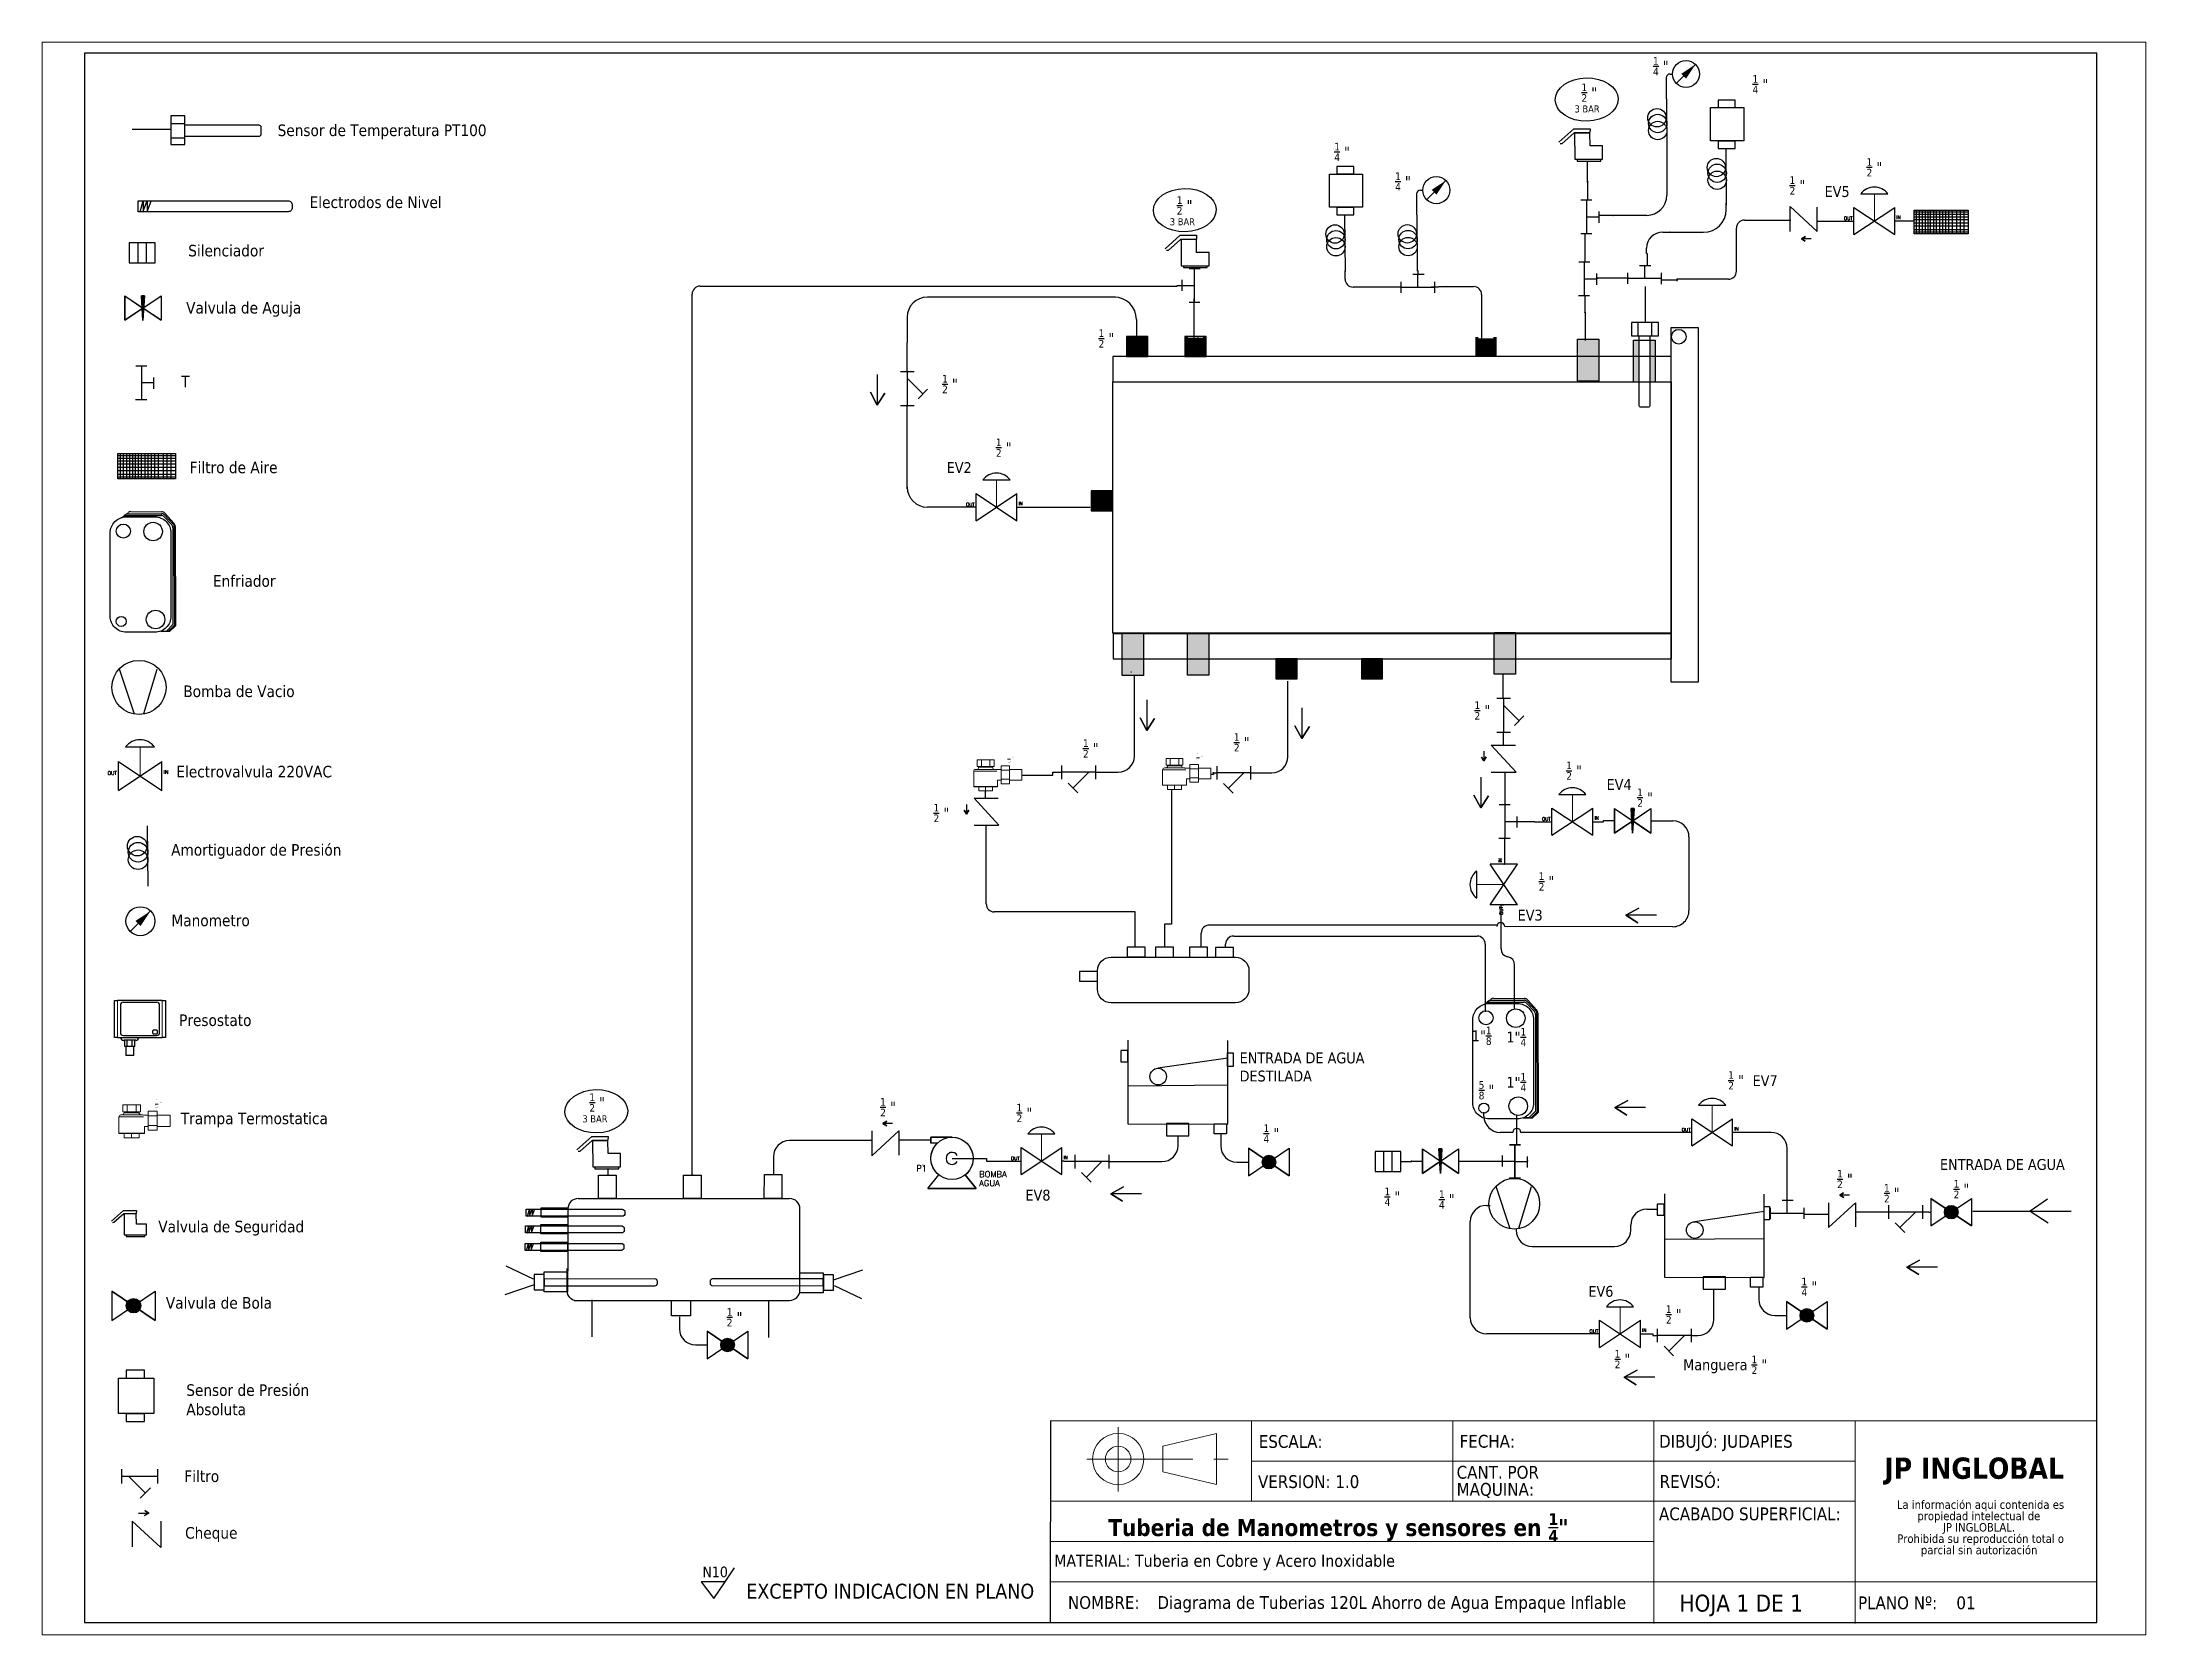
# Paper-space layout 'Layout1' of a CAD drawing. Header units: millimetres. Extents: x 0 to 257, y 1 to 195.
# The model-space entities are those that its viewports show. They can reach past a viewport. Long polylines and large blocks are cut down to what shows.
import ezdxf
from ezdxf.enums import TextEntityAlignment as Align

# ---------------------------------------------------------------- set-up
doc = ezdxf.new("R2010")
doc.units = ezdxf.units.MM
doc.linetypes.add('CENTERX2', pattern=[20.32, 12.7, -2.54, 2.54, -2.54])
doc.linetypes.add('PHANTOM', pattern=[12.7, 6.35, -1.27, 1.27, -1.27, 1.27, -1.27])
for name, color, linetype in [('CONTORNO', 179, 'Continuous'), ('DESC', 250, 'Continuous'), ('SYMS', 7, 'Continuous'), ('TAGS', 250, 'Continuous'), ('TERMS', 123, 'Continuous'), ('WIRENO', 250, 'Continuous'), ('WIRES', 7, 'Continuous')]:
    doc.layers.add(name, color=color, linetype=linetype)
doc.styles.add('SLDTEXTSTYLE0', font='tahoma.ttf')
doc.styles.add('SLDTEXTSTYLE1', font='')
doc.styles.get("Standard").update_dxf_attribs({"font": 'tahoma.ttf'})
doc.styles.add('WD', font='romans.shx')
doc.styles.get('SLDTEXTSTYLE1').set_extended_font_data('Tahoma', bold=True)

psp = doc.layouts.get("Layout1")

msp = doc.modelspace()

# ---------------------------------------------------------------- texts
at = {"attachment_point": 1}
for s, width, insert, char_height in [('\\A1;   {\\H0.7x;\\S1/4;} "', 4.4601, (208.36, 204.52), 1.35), ('\\A1;   {\\H0.7x;\\S1/4;} "', 4.4601, (220.72, 202.28), 1.35), ('\\A1;   {\\H0.7x;\\S1/2;\\H1.4286x; }"\\P{\\H0.64815x;  3 BAR}', 4.4601, (199.47, 201.24), 1.35), ('\\A1;Sensor de Temperatura PT100', 44.8708, (39, 196.15), 1.44), ('\\A1;   {\\H0.7x;\\S1/4;} "', 4.4601, (168.76, 193.87), 1.35), ('\\A1;   {\\H0.7x;\\S1/2;} "', 4.4601, (234.89, 191.96), 1.35), ('\\A1;   {\\H0.7x;\\S1/4;} "', 4.4601, (176.32, 190.19), 1.35), ('\\A1;   {\\H0.7x;\\S1/2;} "', 4.4601, (225.33, 189.71), 1.35), ('\\A1;EV5', 10.8698, (231.2, 188.49), 1.35), ('\\A1;Electrodos de Nivel', 44.8708, (42.98, 187.21), 1.44), ('\\A1;   {\\H0.7x;\\S1/2;\\H1.4286x; }"\\P{\\H0.64815x;  3 BAR}', 4.4601, (149.19, 187.22), 1.35), ('\\A1;Silenciador', 19.4431, (27.89, 181.2), 1.44), ('\\A1;Valvula de Aguja', 22.4354, (27.63, 174.1), 1.44), ('\\A1;   {\\H0.7x;\\S1/2;} "', 4.4601, (139.48, 170.69), 1.35), ('\\A1;T', 44.8708, (27.03, 164.94), 1.44), ('\\A1;   {\\H0.7x;\\S1/2;} "', 4.4601, (120.04, 165.03), 1.35), ('\\A1;   {\\H0.7x;\\S1/2;} "', 4.4601, (126.72, 157.13), 1.35), ('\\A1;Filtro de Aire', 44.8708, (28.08, 154.26), 1.44), ('\\A1;EV2', 10.8698, (122.12, 154.19), 1.35), ('\\A1;Enfriador', 44.8708, (30.96, 140.15), 1.44), ('\\A1;Bomba de Vacio', 44.8708, (27.28, 126.44), 1.44), ('\\A1;   {\\H0.7x;\\S1/2;} "', 4.4601, (186.18, 124.46), 1.35), ('\\A1;   {\\H0.7x;\\S1/2;} "', 4.4601, (156.29, 120.51), 1.35), ('\\A1;   {\\H0.7x;\\S1/2;} "', 4.4601, (137.54, 119.75), 1.35), ('\\A1;Electrovalvula 220VAC', 44.8708, (26.42, 116.46), 1.44), ('\\A1;   {\\H0.7x;\\S1/2;} "', 4.4601, (197.58, 116.99), 1.35), ('\\A1;EV4', 10.8698, (204.11, 114.81), 1.35), ('\\A1;   {\\H0.7x;\\S1/2;} "', 4.4601, (206.4, 113.64), 1.35), ('\\A1;   {\\H0.7x;\\S1/2;} "', 4.4601, (118.97, 111.73), 1.35), ('\\A1;Amortiguador de Presión', 44.8708, (25.77, 106.74), 1.44), ('\\A1;   {\\H0.7x;\\S1/2;} "', 4.4601, (194.16, 103.22), 1.35), ('\\A1;Manometro', 44.8708, (25.81, 97.97), 1.44), ('\\A1;EV3', 10.8698, (193.06, 98.58), 1.35), ('\\A1;Presostato', 44.8708, (26.76, 85.57), 1.44), ('\\A1;   1"{\\H0.7x;\\S1/8;\\H1.4286x; }', 4.4601, (185.85, 84.05), 1.35), ('\\A1;   1"{\\H0.7x;\\S1/4;\\H1.4286x; }', 4.4601, (190.15, 83.89), 1.35), ('\\A1;ENTRADA DE AGUA DESTILADA', 17.3292, (158.52, 80.84), 1.35), ('\\A1;   {\\H0.7x;\\S1/2;} "', 4.4601, (217.71, 78.51), 1.35), ('\\A1;{\\H0.7x;\\S5/8;} "', 4.4601, (188.22, 77.28), 1.35), ('\\A1;   1"{\\H0.7x;\\S1/4;\\H1.4286x; }', 4.4601, (190.15, 78.27), 1.35), ('\\A1;EV7', 10.8698, (222.25, 78.01), 1.35), ('\\A1;Trampa Termostatica', 44.8708, (26.97, 73.37), 1.44), ('\\A1;   {\\H0.7x;\\S1/2;\\H1.4286x; }"\\P{\\H0.64815x;  3 BAR}', 4.4601, (76.21, 75.75), 1.35), ('\\A1;   {\\H0.7x;\\S1/2;} "', 4.4601, (112.34, 75.17), 1.35), ('\\A1;   {\\H0.7x;\\S1/2;} "', 4.4601, (129.28, 74.46), 1.35), ('\\A1;   {\\H0.7x;\\S1/4;\\H1.4286x; }"', 4.4601, (159.97, 71.9), 1.35), ('\\A1;   {\\H0.7x;\\S1/2;} "', 4.4601, (231.23, 66.25), 1.35), ('\\A1;ENTRADA DE AGUA', 17.3292, (245.53, 67.6), 1.35), ('\\A1;EV8', 10.8698, (131.91, 63.79), 1.35), ('\\A1;   {\\H0.7x;\\S1/4;\\H1.4286x; }"', 4.4601, (175.01, 64.05), 1.35), ('\\A1;   {\\H0.7x;\\S1/4;\\H1.4286x; }"', 4.4601, (181.77, 63.7), 1.35), ('\\A1;   {\\H0.7x;\\S1/2;} "', 4.4601, (237.06, 64.48), 1.35), ('\\A1;   {\\H0.7x;\\S1/2;} "', 4.4601, (245.71, 64.99), 1.35), ('\\A1;Valvula de Seguridad', 44.8708, (24.17, 59.93), 1.44), ('\\A1;   {\\H0.7x;\\S1/4;\\H1.4286x; }"', 4.4601, (226.81, 52.85), 1.35), ('\\A1;Valvula de Bola', 44.8708, (25.11, 50.45), 1.44), ('\\A1;EV6', 10.8698, (201.85, 51.83), 1.35), ('\\A1;   {\\H0.7x;\\S1/2;} "', 4.4601, (93.28, 49.07), 1.35), ('\\A1;   {\\H0.7x;\\S1/2;} "', 4.4601, (209.96, 49.42), 1.35), ('\\A1;   {\\H0.7x;\\S1/2;} "', 4.4601, (203.6, 43.87), 1.35), ('\\A1;Manguera {\\H0.7x;\\S1/2;\\H1.4286x; }"', 12.0691, (213.63, 43.17), 1.35), ('\\A1;Sensor de Presión\\PAbsoluta', 44.8708, (27.65, 39.61), 1.44), ('\\A1;Filtro', 44.8708, (27.41, 28.91), 1.44), ('\\A1;Cheque', 44.8708, (27.5, 21.87), 1.44)]:
    msp.add_mtext_dynamic_manual_height_columns(s, width=width, gutter_width=1, heights=[0], dxfattribs=dict(at, insert=insert, char_height=char_height))
at = {"color": 7, "linetype": 'Continuous', "lineweight": 0, "attachment_point": 1, "style": 'SLDTEXTSTYLE0'}
for s, insert, char_height in [('ESCALA:', (160.9, 33.3), 1.587), ('FECHA:', (185.85, 33.32), 1.587), ('REVISÓ:', (210.7, 28.33), 1.587), ('VERSION: 1.0', (160.8, 28.31), 1.5875), ('MATERIAL: Tuberia en Cobre y Acero Inoxidable', (135.47, 18.43), 1.5), ('HOJA 1 DE 1', (213.16, 13.48), 2.1167), ('PLANO Nº:    01', (235.35, 13.25), 1.5875)]:
    msp.add_mtext(s, dxfattribs=dict(at, insert=insert, char_height=char_height))
at = {"color": 7, "linetype": 'Continuous', "lineweight": 0, "insert": (135.6, 13.29), "char_height": 1.5875, "width": 77.536, "attachment_point": 1, "style": 'SLDTEXTSTYLE0'}
msp.add_mtext('\\pi-4.7625,l6.35,t12.7;NOMBRE:^IDiagrama de Tuberias 120L Ahorro de Agua Empaque Inflable ', dxfattribs=at)
at = {"layer": 'CONTORNO', "color": 7}
for s, insert, char_height, attachment_point, style in [('DIBUJÓ: JUDAPIES', (210.63, 33.32), 1.5875, 1, 'SLDTEXTSTYLE0'), ('\\A1;Tuberia de Manometros y sensores en {\\H0.7x;\\S1/4;}" ', (170.8, 23.59), 2.1167, 2, 'SLDTEXTSTYLE1'), ('ACABADO SUPERFICIAL:', (210.62, 24.3), 1.5875, 1, 'SLDTEXTSTYLE0'), ('EXCEPTO INDICACION EN PLANO', (133, 14.83), 1.8521, 3, 'SLDTEXTSTYLE0')]:
    msp.add_mtext(s, dxfattribs=dict(at, insert=insert, char_height=char_height, attachment_point=attachment_point, style=style))
at = {"layer": 'CONTORNO', "attachment_point": 1}
for s, insert, char_height, style in [('JP INGLOBAL', (238.63, 30.51), 2.6458, 'SLDTEXTSTYLE1'), ('N10', (91.78, 16.96), 1.323, 'SLDTEXTSTYLE0')]:
    msp.add_mtext(s, dxfattribs=dict(at, insert=insert, char_height=char_height, style=style))

# ---------------------------------------------------------------- blocks, each defined once
blk = doc.blocks.new('SW_NOTE_2')
at = {"layer": 'CONTORNO', "color": 0, "char_height": 1.0583, "attachment_point": 2, "style": 'SLDTEXTSTYLE0'}
for s, insert in [('La información aqui contenida es ', (10.29, 1.34)), ('propiedad intelectual de', (10.08, -0.07)), ('JP INGLOBLAL.', (10.1, -1.48)), ('Prohibida su reproducción total o ', (10.3, -2.89)), ('parcial sin autorización', (10.12, -4.3))]:
    blk.add_mtext(s, dxfattribs=dict(at, insert=insert))
blk = doc.blocks.new('SW_NOTE_4')
at = {"color": 0, "linetype": 'Continuous', "lineweight": 0, "char_height": 1.587, "attachment_point": 1, "style": 'SLDTEXTSTYLE0'}
for s, insert in [('CANT. POR ', (0, 2.02)), ('MAQUINA:', (0, -0.1))]:
    blk.add_mtext(s, dxfattribs=dict(at, insert=insert))
blk = doc.blocks.new('HGVA1_DIAPHRAGM_VALVE2')
at = {"color": 7, "linetype": 'Continuous', "lineweight": 0, "ltscale": 3.2258}
for p, q in [((-0.25, 0.5), (0.25, 0.5)), ((0, 0), (0, 0.5))]:
    blk.add_line(p, q, dxfattribs=at)
for p, q in [((-0.375, -0.25), (-0.375, 0.25)), ((-0.375, -0.25), (0.375, 0.25)), ((-0.375, 0.25), (0.375, -0.25)), ((0.375, -0.25), (0.375, 0.25))]:
    blk.add_line(p, q)
at = {"ltscale": 25.4, "flags": 128}
blk.add_lwpolyline([(0.25, 0.5, 0.5), (-0.25, 0.5)], format="xyb", close=True, dxfattribs=at)
at = {"style": 'WD', "flags": 1}
for tag, p in [('INST', (-0.469, 0.748)), ('TAG1', (-0.469, 0.378)), ('LOC', (-0.469, 0.587))]:
    blk.add_attdef(tag, text='', height=0.125, dxfattribs=at).set_placement(p, align=Align.RIGHT)
at = {"style": 'WD'}
blk.add_attdef('TERM01', text='', height=0.0625, dxfattribs=at).set_placement((-0.399, 0.018), align=Align.RIGHT)
for tag, p, height in [('X4TERM01', (-0.375, 0), 0.005), ('X1TERM02', (0.375, 0), 0.005), ('TERM02', (0.406, 0.036), 0.0625), ('RATING1', (0.388, -0.162), 0.125), ('DESC1', (0.388, -0.378), 0.125), ('DESC2', (0.388, -0.562), 0.125), ('DESC3', (0.388, -0.752), 0.125), ('WDTAGALT', (0.388, -0.907), 0.125)]:
    blk.add_attdef(tag, p, '', height=height, dxfattribs=at)
blk.add_attdef('XREF', text='', height=0.0625, rotation=0.0625, dxfattribs=at).set_placement((0.518, 0.271), align=Align.TOP_CENTER)
at = {"style": 'WD', "flags": 1}
for tag, p in [('WDTYPE', (-0.154, -0.127)), ('FAMILY', (-0.143, -0.17)), ('CAT', (-0.143, -0.215)), ('MFG', (-0.141, -0.246)), ('ASSYCODE', (-0.113, -0.275))]:
    blk.add_attdef(tag, text='', height=0.01, dxfattribs=at).set_placement(p, align=Align.CENTER)
blk = doc.blocks.new('HME1_PRESS_M')
blk.add_line((0.036, -0.088), (0.213, 0.089))
blk.add_circle((0.125, 0), 0.125)
blk.add_solid([(0.082, 0.002), (0.126, -0.042), (0.213, 0.089)])
at = {"style": 'WD', "width": 0.7}
for tag, p in [('INST', (0.125, 0.5)), ('LOC', (0.125, 0.344)), ('TAG1', (0.125, 0.188)), ('DESC1', (0.125, -0.344)), ('DESC2', (0.125, -0.5)), ('DESC3', (0.125, -0.656)), ('WDTAGALT', (0.125, -0.812))]:
    blk.add_attdef(tag, text='', height=0.125, dxfattribs=at).set_placement(p, align=Align.CENTER)
blk.add_attdef('TERM01', text='', height=0.0625, dxfattribs=at).set_placement((-0.032, 0.031), align=Align.RIGHT)
at = {"style": 'WD'}
for tag, p, height, flags in [('X4TERM01', (0, 0), 0.005, 1), ('WDTYPE', (0.062, 0.062), 0.01, 1), ('WDBLKNAM', (0.134, 0.001), 0.01, 9), ('X1TERM02', (0.248, 0), 0.005, 1), ('FAMILY', (0.13, -0.035), 0.01, 9)]:
    blk.add_attdef(tag, p, '', height=height, dxfattribs=dict(at, flags=flags))
at = {"style": 'WD', "width": 0.7}
for tag, p, height in [('TERM02', (0.28, 0.031), 0.0625), ('RATING1', (0.281, -0.188), 0.125)]:
    blk.add_attdef(tag, p, '', height=height, dxfattribs=at)
at = {"style": 'WD'}
blk.add_attdef('XREF', text='', height=0.0625, dxfattribs=at).set_placement((-0.031, -0.125), align=Align.RIGHT)
at = {"linetype": 'Continuous', "style": 'WD', "flags": 9}
for tag, p in [('MFG', (0.128, -0.085)), ('ASSYCODE', (0.13, -0.103)), ('CAT', (0.13, -0.066))]:
    blk.add_attdef(tag, p, '', height=0.01, dxfattribs=at)
blk = doc.blocks.new('Trampo')
for points in [[(117.2, 260.5), (116.2, 260.5), (116.2, 260.5), (116.6, 260.5), (116.6, 263.5), (116.2, 263), (116.1, 263.1), (116.7, 263.6), (116.7, 263.6), (116.7, 260.5), (117.2, 260.5)], [(117.7, 258.3), (117.2, 257.8), (116.2, 257.8), (115.7, 257.3), (115.7, 256.3), (117.7, 256.3), (117.7, 256.3), (115.6, 256.3), (115.6, 257.3), (116.2, 257.9), (117.2, 257.9), (117.7, 258.4), (117.7, 258.9), (117.2, 259.3), (116.2, 259.3), (115.7, 258.8), (115.6, 258.9), (116.2, 259.4), (117.2, 259.4), (117.7, 258.9)], [(119.7, 262.2), (119, 260.7), (118.9, 260.7), (119.6, 262.2)], [(120.5, 262.2), (119.7, 260.7), (119.6, 260.7), (120.4, 262.2)]]:
    blk.add_hatch(color=7).paths.add_polyline_path(points)
at = {"color": 7, "linetype": 'Continuous', "lineweight": 15}
for points in [[(90.5, 251.1), (90.5, 239.8), (90.5, 239.8)], [(92, 252.5), (106.7, 252.5), (106.7, 252.5)], [(93.1, 259.5), (105.5, 259.5), (105.5, 254.7), (93.1, 254.7)], [(93.1, 254.7), (93.1, 259.5), (93.1, 259.5)], [(94.2, 254.7), (94.2, 254), (94.2, 254)], [(96.2, 254.7), (96.2, 259.5), (96.2, 259.5)], [(102.4, 254.7), (102.4, 259.5), (102.4, 259.5)], [(104.5, 254), (104.5, 254.7), (104.5, 254.7)], [(110.7, 252.3), (107.4, 252.3), (107.4, 252.3)], [(117, 255), (110.7, 255), (110.7, 241.9), (117, 241.9)], [(117, 251.8), (110.7, 251.8), (110.7, 251.8)], [(117, 255), (117, 241.9), (117, 241.9)], [(126.1, 252.3), (117, 252.3), (117, 252.3)], [(126.1, 252.3), (126.1, 244.6), (126.1, 244.6)], [(107.9, 239.7), (90.7, 239.7), (90.7, 239.7)], [(104.5, 239.7), (104.5, 236.7), (94.2, 236.7), (94.2, 239.7)], [(99.3, 239.7), (99.3, 236.7), (99.3, 236.7)], [(108.2, 239.8), (108.2, 244.6), (108.2, 244.6)], [(108.2, 244.6), (110.7, 244.6), (110.7, 244.6)], [(117, 245.2), (110.7, 245.2), (110.7, 245.2)], [(117, 244.6), (126.1, 244.6), (126.1, 244.6)]]:
    blk.add_lwpolyline(points, dxfattribs=at)
at = {"color": 8, "linetype": 'Continuous', "lineweight": 15}
for points in [[(107.6, 251.1), (90.5, 251.1), (90.5, 251.1)], [(94.2, 254), (104.5, 254), (104.5, 254)], [(90.5, 239.8), (108.2, 239.8), (108.2, 239.8)]]:
    blk.add_lwpolyline(points, dxfattribs=at)
at = {"color": 7, "linetype": 'Continuous', "lineweight": 20}
blk.add_lwpolyline([(115.6, 260), (117.7, 260), (117.7, 260)], dxfattribs=at)
at = {"color": 7, "linetype": 'Continuous', "lineweight": 15}
for points in [[(91.9, 252.5), (91.1, 252.5), (90.5, 251.9), (90.5, 251.1)], [(92.7, 252.5), (93.5, 252.5), (94.1, 253.2), (94.1, 254)], [(104.5, 254), (104.5, 253.2), (105.1, 252.5), (105.9, 252.5)], [(107.4, 252.3), (107.1, 252.5), (106.9, 252.5), (106.6, 252.5)], [(90.5, 239.9), (90.5, 239.7), (90.6, 239.7), (90.7, 239.7)], [(107.9, 239.7), (108, 239.7), (108.1, 239.7), (108.1, 239.9)]]:
    blk.add_open_spline(points, degree=3, dxfattribs=at)
blk = doc.blocks.new('HGVA1_BALL_VALVE')
h = blk.add_hatch(color=256)
edge = h.paths.add_edge_path()
edge.add_arc((0, 0), 0.125, 0, 360)
at = {"ltscale": 3.2258}
for p, q in [((-0.375, 0.254), (0.375, -0.254)), ((-0.375, -0.254), (0.375, 0.254)), ((-0.375, 0.254), (-0.375, -0.254)), ((0.375, 0.254), (0.375, -0.254))]:
    blk.add_line(p, q, dxfattribs=at)
at = {"ltscale": 25.4, "flags": 128}
blk.add_lwpolyline([(0.375, 0.254), (0.375, -0.254), (-0.375, 0.254), (-0.375, -0.254)], close=True, dxfattribs=at)
at = {"ltscale": 3.2258}
blk.add_circle((0, 0), 0.125, dxfattribs=at)
at = {"ltscale": 25.4}
blk.add_circle((0, 0), 0.125, dxfattribs=at)
at = {"style": 'WD', "flags": 1}
for tag, height, p in [('INST', 0.125, (0.028, 0.678)), ('TAG1', 0.125, (0, 0.307)), ('LOC', 0.125, (0.011, 0.516)), ('FAMILY', 0.01, (-0.482, -0.121)), ('WDTYPE', 0.01, (-0.475, -0.062)), ('CAT', 0.01, (-0.482, -0.165)), ('MFG', 0.01, (-0.481, -0.197)), ('ASSYCODE', 0.01, (-0.453, -0.226))]:
    blk.add_attdef(tag, text='', height=height, dxfattribs=at).set_placement(p, align=Align.CENTER)
at = {"style": 'WD'}
blk.add_attdef('TERM01', text='', height=0.0625, dxfattribs=at).set_placement((-0.399, 0.018), align=Align.RIGHT)
for tag, p, height in [('X4TERM01', (-0.375, 0), 0.005), ('X8TERM02', (0, 0), 0.005), ('TERM02', (0.052, -0.037), 0.0625), ('X1TERM03', (0.375, 0), 0.005), ('TERM03', (0.406, 0.036), 0.0625), ('RATING1', (0.409, -0.162), 0.125), ('DESC1', (0.409, -0.341), 0.125), ('DESC2', (0.409, -0.525), 0.125), ('DESC3', (0.409, -0.715), 0.125), ('WDTAGALT', (0.409, -0.873), 0.125)]:
    blk.add_attdef(tag, p, '', height=height, dxfattribs=at)
blk.add_attdef('XREF', text='', height=0.0625, rotation=0.0625, dxfattribs=at).set_placement((0.541, 0.293), align=Align.TOP_CENTER)
blk = doc.blocks.new('HST1_STRAINER_Y_TYPE')
at = {"ltscale": 3.2258}
for p, q in [((0, 0.125), (0, -0.125)), ((0.625, 0.125), (0.625, -0.125)), ((0, 0), (0.625, 0)), ((0.125, 0), (0.412, -0.287)), ((0.324, -0.376), (0.501, -0.199))]:
    blk.add_line(p, q, dxfattribs=at)
at = {"style": 'WD', "flags": 1}
for tag, height, p in [('INST', 0.125, (0.33, 0.71)), ('TAG1', 0.125, (0.324, 0.34)), ('LOC', 0.125, (0.306, 0.549)), ('FAMILY', 0.01, (1.09, 0.044)), ('CAT', 0.01, (1.09, -0.001)), ('WDTYPE', 0.01, (1.102, -0.093)), ('MFG', 0.01, (1.092, -0.032)), ('ASSYCODE', 0.01, (1.12, -0.061))]:
    blk.add_attdef(tag, text='', height=height, dxfattribs=at).set_placement(p, align=Align.CENTER)
at = {"style": 'WD'}
for tag, height, p in [('WDTAGALT', 0.125, (0.035, 0.2)), ('TERM01', 0.0625, (-0.024, 0.018))]:
    blk.add_attdef(tag, text='', height=height, dxfattribs=at).set_placement(p, align=Align.RIGHT)
for tag, p, height in [('X4TERM01', (0, 0), 0.005), ('RATING1', (0.6, 0.18), 0.125), ('X1TERM03', (0.625, 0), 0.005), ('TERM03', (0.632, 0.013), 0.0625), ('DESC1', (-0.666, -0.258), 0.125), ('DESC2', (-0.666, -0.442), 0.125), ('X8TERM02', (0.412, -0.287), 0.005), ('TERM02', (0.447, -0.365), 0.0625), ('DESC3', (-0.666, -0.632), 0.125)]:
    blk.add_attdef(tag, p, '', height=height, dxfattribs=at)
blk.add_attdef('XREF', text='', height=0.0625, rotation=0.0625, dxfattribs=at).set_placement((0.649, -0.434), align=Align.TOP_CENTER)
blk = doc.blocks.new('ColaMarrano')
at = {"layer": 'WIRENO'}
blk.add_line((96.3, 200.92), (96.42, 188.45), dxfattribs=at)
for centre in [(94.22, 196.73), (94.4, 195.47), (94.4, 193.92)]:
    blk.add_circle(centre, 2.03, dxfattribs=at)
blk = doc.blocks.new('Bomba Vacio')
at = {"layer": 'WIRENO'}
for p, q in [((222.52, 152.69), (218.83, 163.9)), ((224.82, 152.84), (228.2, 163.9))]:
    blk.add_line(p, q, dxfattribs=at)
blk.add_circle((223.65, 159.36), 6.72, dxfattribs=at)
blk = doc.blocks.new('Filtro')
at = {"layer": 'WIRENO'}
for p, q in [((95.97, 119.72), (103.12, 119.72)), ((95.97, 119.41), (103.12, 119.41)), ((95.97, 119.07), (103.12, 119.07)), ((95.97, 118.71), (103.12, 118.71)), ((95.97, 118.27), (103.12, 118.27)), ((95.97, 117.88), (103.12, 117.88)), ((96.25, 119.99), (96.25, 116.83)), ((96.62, 119.95), (96.62, 116.79)), ((97.03, 119.95), (97.03, 116.79)), ((97.4, 119.95), (97.4, 116.79)), ((97.77, 119.99), (97.77, 116.83)), ((98.1, 119.99), (98.1, 116.83)), ((98.51, 119.99), (98.51, 116.83)), ((98.88, 119.95), (98.88, 116.79)), ((99.33, 119.99), (99.33, 116.83)), ((99.7, 119.99), (99.7, 116.83)), ((100.11, 119.99), (100.11, 116.83)), ((100.52, 119.99), (100.52, 116.83)), ((100.98, 119.99), (100.98, 116.83)), ((101.59, 119.99), (101.59, 116.83)), ((102.04, 119.99), (102.04, 116.83)), ((102.54, 119.99), (102.54, 116.83)), ((95.97, 117.41), (103.12, 117.41)), ((95.97, 117.08), (103.12, 117.08))]:
    blk.add_line(p, q, dxfattribs=at)
blk.add_lwpolyline([(95.95, 119.98), (103.11, 119.98), (103.11, 116.82), (95.95, 116.82)], close=True, dxfattribs=at)
blk = doc.blocks.new('Nivel')
at = {"layer": 'WIRENO'}
for p, q in [((103.38, 60.01), (103.74, 61.39)), ((103.74, 61.39), (103.74, 60.1)), ((103.74, 60.1), (104.25, 61.39)), ((104.25, 61.39), (104.25, 60.07)), ((104.25, 60.07), (104.74, 61.36))]:
    blk.add_line(p, q, dxfattribs=at)
blk.add_lwpolyline([(103.12, 61.39), (121.77, 61.39, -0.414214), (122.27, 60.89), (122.27, 60.54, -0.414214), (121.77, 60.04), (103.12, 60.04)], format="xyb", close=True, dxfattribs=at)
blk = doc.blocks.new('PT100')
at = {"layer": 'WIRENO'}
for p, q in [((92.1, 58.19), (82.46, 58.19)), ((92, 59.72), (95.38, 59.72)), ((92, 56.1), (95.38, 56.1))]:
    blk.add_line(p, q, dxfattribs=at)
blk.add_lwpolyline([(95.5, 61.6), (92, 61.6), (92, 54.47), (95.5, 54.47)], close=True, dxfattribs=at)
blk.add_lwpolyline([(95.5, 59.35), (113.92, 59.35, -0.414214), (114.42, 58.85), (114.42, 56.97, -0.414214), (113.92, 56.47), (95.5, 56.47)], format="xyb", close=True, dxfattribs=at)
blk = doc.blocks.new('check')
at = {"layer": 'WIRENO'}
for p, q in [((71.43, 162.27), (67.85, 165.55)), ((67.85, 165.55), (67.85, 162.36)), ((68.66, 166.54), (69.94, 166.54)), ((69.94, 166.54), (69.41, 166.25)), ((69.41, 166.25), (69.94, 166.54)), ((69.94, 166.54), (69.44, 166.85)), ((69.44, 166.85), (69.93, 166.54)), ((71.43, 165.55), (71.43, 162.27))]:
    blk.add_line(p, q, dxfattribs=at)
blk = doc.blocks.new('TRANSMISORPRESIO')
at = {"layer": 'WIRENO'}
for points in [[(167.67, 196.57), (172.08, 196.57), (172.08, 192.17), (167.67, 192.17)], [(168.65, 196.59), (170.93, 196.59), (170.93, 197.56), (168.65, 197.56)], [(168.65, 191.17), (170.93, 191.17), (170.93, 192.15), (168.65, 192.15)]]:
    blk.add_lwpolyline(points, close=True, dxfattribs=at)
blk = doc.blocks.new('SAFETY')
at = {"layer": 'WIRENO'}
for p, q in [((90.56, 155.92), (92.05, 157.26)), ((92.08, 156.85), (90.86, 155.76)), ((92.05, 157.26), (93.67, 157.26)), ((93.65, 156.88), (92.08, 156.85)), ((92.13, 156.84), (92.15, 154.22)), ((93.67, 157.26), (93.65, 156.88)), ((90.86, 155.76), (90.69, 155.74)), ((93.65, 156.83), (92.15, 156.83)), ((93.67, 155.56), (93.65, 156.83)), ((94.91, 155.56), (93.67, 155.56)), ((94.91, 154.22), (94.91, 155.56)), ((92.15, 154.22), (94.91, 154.22)), ((92.37, 154.22), (92.37, 154.04)), ((92.37, 154.04), (94.73, 154.04)), ((94.73, 154.04), (94.73, 154.22))]:
    blk.add_line(p, q, dxfattribs=at)
blk = doc.blocks.new('Enfriador')
at = {"layer": 'WIRENO'}
for p, q in [((76.26, 111.34), (76.63, 111.64)), ((76.63, 111.64), (81.18, 111.64)), ((76.64, 111.66), (76.9, 111.86)), ((76.9, 111.86), (81.23, 111.86)), ((76.92, 111.85), (77.07, 111.98)), ((77.4, 112.11), (81.25, 112.09)), ((81.54, 111.48), (82.5, 110.46)), ((81.6, 111.7), (82.68, 110.55)), ((81.62, 111.92), (82.8, 110.62)), ((82.64, 110.12), (82.64, 98.09)), ((82.81, 110.21), (82.83, 98)), ((82.93, 110.28), (82.95, 97.94)), ((81.83, 97.28), (81.1, 97.21)), ((82.04, 97.21), (81.17, 97.18)), ((82.64, 98.09), (81.83, 97.28)), ((82.22, 97.21), (81.97, 97.21)), ((82.83, 98), (82.04, 97.21)), ((82.95, 97.94), (82.22, 97.21))]:
    blk.add_line(p, q, dxfattribs=at)
blk.add_lwpolyline([(76.85, 111.46), (80.39, 111.46, -0.414214), (82.39, 109.46), (82.39, 99.12, -0.414214), (80.39, 97.12), (76.85, 97.12, -0.414214), (74.85, 99.12), (74.85, 109.46, -0.414214)], format="xyb", close=True, dxfattribs=at)
for centre, radius in [((76.48, 109.69), 0.873), ((80.18, 109.64), 1.15), ((80.48, 98.71), 1.15), ((76.22, 98.47), 0.619)]:
    blk.add_circle(centre, radius, dxfattribs=at)
for centre, start, end in [((77.4, 111.61), 89.7511, 131.1584), ((81.18, 111.14), 43.3911, 90), ((81.23, 111.36), 43.2563, 90), ((81.25, 111.59), 42.2685, 89.7511), ((82.14, 110.12), 0, 43.3911), ((82.31, 110.21), 0.0807, 43.2563), ((82.43, 110.28), 0.0522, 42.2685)]:
    blk.add_arc(centre, 0.5, start, end, dxfattribs=at)
blk = doc.blocks.new('HFI1_DRAIN_SILENCER')
for p, q in [((0.32, 0.125), (0, 0.125)), ((0, 0.125), (0, -0.125)), ((0.106, 0.125), (0.106, -0.125)), ((0.213, -0.125), (0.213, 0.125)), ((0.32, -0.125), (0.32, 0.125)), ((0, -0.125), (0.32, -0.125))]:
    blk.add_line(p, q)
at = {"style": 'WD'}
for tag, height, p in [('WDTAGALT', 0.125, (0.067, 0.187)), ('TERM01', 0.0625, (-0.025, 0.02))]:
    blk.add_attdef(tag, text='', height=height, dxfattribs=at).set_placement(p, align=Align.RIGHT)
for tag, p, height in [('RATING1', (0.105, 0.185), 0.125), ('X4TERM01', (0, 0), 0.005), ('X1TERM02', (0.32, 0), 0.005), ('TERM02', (0.327, 0.013), 0.0625), ('DESC1', (-0.829, -0.4), 0.125), ('DESC2', (-0.829, -0.584), 0.125), ('DESC3', (-0.829, -0.774), 0.125)]:
    blk.add_attdef(tag, p, '', height=height, dxfattribs=at)
at = {"style": 'WD', "flags": 1}
for tag, height, p in [('INST', 0.125, (0.357, -0.303)), ('FAMILY', 0.01, (0.391, -0.029)), ('CAT', 0.01, (0.391, -0.073)), ('MFG', 0.01, (0.393, -0.104)), ('ASSYCODE', 0.01, (0.421, -0.134)), ('LOC', 0.125, (0.334, -0.464)), ('WDTYPE', 0.01, (0.548, -0.276)), ('TAG1', 0.125, (0.352, -0.673))]:
    blk.add_attdef(tag, text='', height=height, dxfattribs=at).set_placement(p, align=Align.CENTER)
at = {"style": 'WD'}
blk.add_attdef('XREF', text='', height=0.0625, rotation=0.0625, dxfattribs=at).set_placement((0.642, -0.084), align=Align.TOP_CENTER)
blk = doc.blocks.new('HGVA1_NEADLE_VALVE')
blk.add_hatch(color=256).paths.add_polyline_path([(-0.034, 0.255), (0.03, 0.255), (-0.002, -0.255)])
at = {"ltscale": 3.2258}
for p, q in [((-0.375, 0.254), (0.375, -0.254)), ((-0.375, -0.254), (0.375, 0.254)), ((-0.375, 0.254), (-0.375, -0.254)), ((0.03, 0.255), (-0.034, 0.255)), ((-0.034, 0.255), (-0.002, -0.255)), ((0.03, 0.255), (-0.002, -0.255)), ((0.375, 0.254), (0.375, -0.254))]:
    blk.add_line(p, q, dxfattribs=at)
at = {"ltscale": 25.4, "flags": 128}
for points in [[(-0.375, -0.254), (-0.375, 0.254), (0, 0)], [(-0.034, 0.255), (0.03, 0.255), (-0.002, -0.255)], [(0.375, 0.254), (0.375, -0.254), (0, 0)]]:
    blk.add_lwpolyline(points, close=True, dxfattribs=at)
at = {"style": 'WD', "flags": 1}
for tag, height, p in [('TAG1', 0.125, (-0.002, 0.311)), ('LOC', 0.125, (0.009, 0.52)), ('INST', 0.125, (0.026, 0.682)), ('FAMILY', 0.01, (-0.145, -0.188)), ('CAT', 0.01, (-0.145, -0.232)), ('MFG', 0.01, (-0.143, -0.263)), ('ASSYCODE', 0.01, (-0.115, -0.293)), ('WDTYPE', 0.01, (-0.122, -0.14))]:
    blk.add_attdef(tag, text='', height=height, dxfattribs=at).set_placement(p, align=Align.CENTER)
at = {"style": 'WD'}
blk.add_attdef('TERM01', text='', height=0.0625, dxfattribs=at).set_placement((-0.399, 0.018), align=Align.RIGHT)
for tag, p, height in [('X4TERM01', (-0.375, 0), 0.005), ('X1TERM02', (0.375, 0), 0.005), ('TERM02', (0.406, 0.036), 0.0625), ('RATING1', (0.399, -0.148), 0.125), ('DESC1', (0.399, -0.313), 0.125), ('DESC2', (0.399, -0.497), 0.125), ('WDTAGALT', (0.399, -0.858), 0.125), ('DESC3', (0.399, -0.686), 0.125)]:
    blk.add_attdef(tag, p, '', height=height, dxfattribs=at)
blk.add_attdef('XREF', text='', height=0.0625, rotation=0.0625, dxfattribs=at).set_placement((0.516, 0.298), align=Align.TOP_CENTER)
blk = doc.blocks.new('TNueva')
at = {"layer": 'WIRENO'}
for p, q in [((225.17, 74.25), (225.17, 75.16)), ((227.06, 75.75), (226.14, 75.75)), ((226.56, 74.71), (226.56, 75.74)), ((227.95, 74.23), (227.95, 75.15)), ((225.18, 74.71), (227.93, 74.71))]:
    blk.add_line(p, q, dxfattribs=at)
blk = doc.blocks.new('RESERVA')
at = {"layer": 'WIRENO'}
for p, q in [((301.32, 73.69), (301.32, 59.85)), ((317.87, 59.8), (317.87, 73.64)), ((317.89, 70.73), (306.31, 69.05)), ((301.36, 66.16), (317.9, 66.3)), ((301.32, 59.85), (317.87, 59.8))]:
    blk.add_line(p, q, dxfattribs=at)
for points in [[(317.85, 71.6), (318.75, 71.6), (318.75, 69.35), (317.85, 69.35)], [(307.72, 57.86), (311.45, 57.86), (311.45, 59.9), (307.72, 59.9)]]:
    blk.add_lwpolyline(points, close=True, dxfattribs=at)
blk.add_circle((306.35, 67.67), 1.37, dxfattribs=at)
blk = doc.blocks.new('RESERVORIO')
at = {"layer": 'WIRENO'}
for points in [[(211.28, 62), (210.41, 62), (210.41, 60.61), (211.28, 60.61)], [(222.01, 52.91), (223.54, 52.91), (223.54, 51.68), (222.01, 51.68)]]:
    blk.add_lwpolyline(points, close=True, dxfattribs=at)
at = {"layer": 'WIRENO', "xscale": 0.75, "yscale": 0.75, "zscale": 0.75}
blk.add_blockref('RESERVA', (-14.7, 8.02), dxfattribs=at)
blk = doc.blocks.new('WDDOT')
for radius in [0.03, 0.0187, 0.00929]:
    blk.add_circle((0, 0), radius)
blk = doc.blocks.new('calderin')
for p, q in [((180.25, 72.34), (180.25, 65.19)), ((214.53, 72.24), (214.53, 65.08))]:
    blk.add_line(p, q)
for points in [[(181.58, 92.03), (181.56, 96.56), (184.99, 96.56), (185, 92.03)], [(198.03, 92.03), (198.05, 96.56), (201.47, 96.56), (201.46, 92.03)], [(213.74, 92.03), (213.75, 96.67), (217.17, 96.67), (217.17, 92.03)]]:
    blk.add_lwpolyline(points, close=True)
at = {"layer": 'WIRENO'}
for p, q in [((175.61, 90.03), (175.58, 77.95)), ((177.61, 92.03), (218.66, 92.03)), ((220.66, 74.26), (220.66, 90.03)), ((176.8, 72.26), (218.66, 72.26))]:
    blk.add_line(p, q, dxfattribs=at)
for points in [[(170.4, 90.24), (175.61, 90.24), (175.61, 88.43), (170.4, 88.43)], [(170.39, 87.01), (175.6, 87.01), (175.6, 85.2), (170.39, 85.2)], [(170.35, 83.57), (175.56, 83.57), (175.56, 81.76), (170.35, 81.76)], [(175.52, 73.92), (170.98, 73.92), (170.98, 77.82), (175.52, 77.82)], [(225.17, 73.73), (220.63, 73.73), (220.63, 77.63), (225.17, 77.63)], [(195.75, 72.25), (199.43, 72.25), (199.43, 69.27), (195.75, 69.27)]]:
    blk.add_lwpolyline(points, close=True, dxfattribs=at)
blk.add_lwpolyline([(177.19, 72.15), (177.22, 72.14, -0.37328), (175.5, 74.12), (175.5, 78.48)], format="xyb", dxfattribs=at)
for centre, start, end in [((177.61, 90.03), 90, 180), ((218.66, 90.03), 0, 90), ((218.66, 74.26), 270, 0)]:
    blk.add_arc(centre, 2, start, end, dxfattribs=at)
blk = doc.blocks.new('Resistencia')
at = {"layer": 'WIRENO'}
for p, q in [((112.31, 58.18), (107.01, 60.71)), ((112.43, 57.1), (106.77, 55.17))]:
    blk.add_line(p, q, dxfattribs=at)
blk.add_lwpolyline([(114.4, 59.08), (112.46, 59.08), (112.46, 56.11), (114.4, 56.11)], close=True, dxfattribs=at)
blk.add_lwpolyline([(135.9, 58.24), (114.42, 58.21), (114.42, 56.89), (135.9, 56.92, 0.414214), (136.4, 57.42), (136.4, 57.74, 0.414214)], format="xyb", close=True, dxfattribs=at)
blk = doc.blocks.new('HP1_CENTRIFUGAL_PUMP1')
at = {"ltscale": 3.2258}
for p, q in [((0, 0.437), (-0.436, 0.437)), ((-0.436, 0.437), (-0.436, 0.312)), ((-0.306, 0.312), (-0.436, 0.312)), ((-0.5, -0.625), (-0.273, -0.342)), ((0.5, -0.625), (0.273, -0.342)), ((-0.5, -0.625), (0.5, -0.625))]:
    blk.add_line(p, q, dxfattribs=at)
at = {"ltscale": 25.4}
blk.add_lwpolyline([(-0.306, 0.312), (-0.436, 0.312), (-0.436, 0.437), (0, 0.437, -0.708958), (0.273, -0.342), (0.5, -0.625), (-0.5, -0.625), (-0.273, -0.342, -0.450073)], format="xyb", close=True, dxfattribs=at)
at = {"ltscale": 3.2258}
blk.add_circle((0, 0), 0.438, dxfattribs=at)
blk.add_arc((0, 0), 0.125, 30, 330, dxfattribs=at)
at = {"style": 'WD'}
for tag, height, p in [('TERM01', 0.0625, (-0.46, 0.393)), ('INST', 0.125, (-0.519, 0.096)), ('LOC', 0.125, (-0.519, -0.08)), ('TAG1', 0.125, (-0.519, -0.269))]:
    blk.add_attdef(tag, text='', height=height, dxfattribs=at).set_placement(p, align=Align.RIGHT)
for tag, p, height in [('X2TERM02', (-0.218, 0.437), 0.005), ('TERM02', (-0.209, 0.446), 0.0625), ('X2TERM03', (0, 0.437), 0.005), ('TERM03', (0.009, 0.446), 0.0625), ('X4TERM01', (-0.436, 0.375), 0.005), ('X1TERM04', (0, 0), 0.005), ('TERM04', (0.01, 0.011), 0.0625), ('RATING1', (0.564, -0.175), 0.125), ('DESC1', (0.564, -0.391), 0.125), ('WDTAGALT', (0.564, -0.967), 0.125), ('DESC2', (0.564, -0.575), 0.125), ('DESC3', (0.564, -0.765), 0.125)]:
    blk.add_attdef(tag, p, '', height=height, dxfattribs=at)
blk.add_attdef('XREF', text='', height=0.0625, rotation=0.0625, dxfattribs=at).set_placement((0.529, 0.315), align=Align.TOP_CENTER)
at = {"style": 'WD', "flags": 1}
for tag, p in [('WDTYPE', (-0.097, -0.246)), ('FAMILY', (-0.01, -0.17)), ('CAT', (-0.01, -0.214)), ('MFG', (-0.008, -0.246)), ('ASSYCODE', (0.02, -0.275))]:
    blk.add_attdef(tag, text='', height=0.01, dxfattribs=at).set_placement(p, align=Align.CENTER)
blk = doc.blocks.new('presostato')
at = {"color": 7, "linetype": 'Continuous', "lineweight": 25}
for p, q in [((96.68, 85.74), (96.68, 90.32)), ((96.68, 90.32), (97.05, 90.32)), ((102.6, 90.32), (97.05, 90.32)), ((97.39, 89.72), (97.39, 86.34)), ((101.89, 90.09), (97.77, 90.09)), ((102.27, 86.34), (102.27, 89.72)), ((102.6, 90.32), (102.98, 90.32)), ((102.98, 90.32), (102.98, 85.74)), ((101.4, 86.55), (101.4, 86.25)), ((101.93, 86.63), (101.48, 86.63)), ((102, 86.25), (102, 86.55)), ((97.05, 85.74), (96.68, 85.74)), ((97.05, 85.74), (102.6, 85.74)), ((97.77, 85.97), (101.89, 85.97)), ((99.3, 85.37), (97.8, 85.37)), ((97.94, 84.62), (97.94, 85.37)), ((98.24, 84.62), (97.94, 84.62)), ((98.06, 84.62), (98.06, 83.53)), ((98.24, 84.62), (98.24, 85.37)), ((98.86, 84.62), (98.24, 84.62)), ((98.86, 84.62), (98.86, 85.37)), ((99.17, 84.62), (98.86, 84.62)), ((99.05, 83.53), (99.05, 84.62)), ((99.17, 84.62), (99.17, 85.37)), ((101.48, 86.18), (101.93, 86.18)), ((102.98, 85.74), (102.6, 85.74)), ((98.06, 83.53), (98.1, 83.49)), ((98.06, 83.53), (99.05, 83.53)), ((99.01, 83.49), (98.1, 83.49)), ((99.01, 83.49), (99.05, 83.53))]:
    blk.add_line(p, q, dxfattribs=at)
at = {"color": 8, "linetype": 'PHANTOM', "lineweight": 18}
for p, q in [((97.05, 90.32), (97.05, 85.74)), ((102.6, 85.74), (102.6, 90.32))]:
    blk.add_line(p, q, dxfattribs=at)
at = {"color": 7, "linetype": 'Continuous', "lineweight": 18}
for p, q in [((98.1, 83.49), (98.1, 84.62)), ((99.01, 83.49), (99.01, 84.62))]:
    blk.add_line(p, q, dxfattribs=at)
at = {"color": 7, "linetype": 'Continuous', "lineweight": 25}
for centre, radius, start, end in [((97.77, 89.72), 0.375, 90, 180), ((101.89, 89.72), 0.375, 0, 90), ((97.77, 86.34), 0.375, 180, 270), ((101.48, 86.55), 0.075, 90, 180), ((101.89, 86.34), 0.375, 270, 0), ((101.93, 86.55), 0.075, 0, 90), ((97.8, 85.74), 0.375, 180, 270), ((99.3, 85.74), 0.375, 270, 0), ((101.48, 86.25), 0.075, 180, 270), ((101.93, 86.25), 0.075, 270, 0)]:
    blk.add_arc(centre, radius, start, end, dxfattribs=at)

# ---------------------------------------------------------------- hatches: boundary and pattern name
at = {"layer": 'WIRENO'}
h = msp.add_hatch(dxfattribs=at)
h.set_pattern_fill('AR-CONC', color=256)
h.set_pattern_definition([(50, (-135.13, 26.59), (182.185, -15.94), [19.05, -209.55]), (355, (-135.13, 26.6), (-35.24, 191.06), [15.24, -167.64]), (100.45, (-119.95, 25.26), (146.94, 175.12), [16.19, -178.09]), (46.18, (-135.13, 77.4), (271.08, -42.04), [28.57, -314.32]), (96.64, (-112.54, 73.9), (237.4, 247.43), [24.29, -267.14]), (351.18, (-135.13, 77.4), (237.4, 247.43), [22.86, -251.46]), (21, (-109.73, 64.69), (151.614, -102.265), [19.05, -209.55]), (326, (-109.73, 64.7), (61.8, 184.19), [15.24, -167.64]), (71.45, (-97.1, 56.17), (213.42, 81.92), [16.19, -178.09]), (37.5, (-135.13, 26.59), (3.089, 84.555), [0, -165.608, 0, -170.18, 0, -168.275]), (7.5, (-135.13, 26.59), (66.82, 100.18), [0, -97.028, 0, -161.798, 0, -64.135]), (327.5, (-191.77, 26.59), (135.59, -5.729), [0, -63.5, 0, -198.12, 0, -262.89]), (317.5, (-217.17, 26.59), (148.13, 25.426), [0, -82.55, 0, -131.572, 0, -186.69])])
h.paths.add_polyline_path([(6.04, 219.76), (2.98, 219.76), (2.98, 221.25), (0.88, 219.16), (2.98, 217.05), (2.98, 218.26), (6.04, 218.26)])
h.paths.add_polyline_path([(-36.14, 149.05), (-39.21, 149.05), (-39.21, 150.55), (-41.3, 148.45), (-39.21, 146.35), (-39.21, 147.55), (-36.14, 147.55)])
h.paths.add_polyline_path([(-63.13, 165.85), (-64.63, 165.86), (-64.63, 162.79), (-66.13, 162.79), (-64.04, 160.69), (-61.93, 162.79), (-63.13, 162.79)])
h.paths.add_polyline_path([(-59.54, 130.73), (-60.74, 130.73), (-60.74, 133.79), (-62.24, 133.79), (-62.24, 130.73), (-63.74, 130.73), (-61.65, 128.63)])
h.paths.add_polyline_path([(-6.3, 128.32), (-8.41, 126.22), (-7.21, 126.22), (-7.21, 123.15), (-5.7, 123.15), (-5.7, 126.22), (-4.21, 126.22)])
h.paths.add_polyline_path([(71.8, 74.09), (69.7, 76.2), (69.7, 75), (66.64, 75), (66.64, 73.5), (69.7, 73.5), (69.7, 72)])
h.paths.add_polyline_path([(98.67, 123.07), (96.57, 120.98), (98.67, 118.87), (98.67, 120.07), (101.73, 120.07), (101.73, 121.57), (98.67, 121.57)])
h = msp.add_hatch(dxfattribs=at)
h.set_pattern_fill('AR-CONC', color=256, scale=0.5)
h.set_pattern_definition([(50, (94.65, 114.085), (91.09, -7.97), [9.525, -104.775]), (355, (94.65, 114.085), (-17.62, 95.53), [7.62, -83.82]), (100.45, (102.24, 113.42), (73.47, 87.56), [8.095, -89.045]), (46.18, (94.65, 139.49), (135.54, -21.02), [14.29, -157.16]), (96.64, (105.94, 137.73), (118.7, 123.71), [12.14, -133.57]), (351.18, (94.65, 139.49), (118.7, 123.71), [11.43, -125.73]), (21, (107.35, 133.135), (75.81, -51.13), [9.525, -104.775]), (326, (107.35, 133.135), (30.9, 92.09), [7.62, -83.82]), (71.45, (113.66, 128.87), (106.71, 40.96), [8.095, -89.045]), (37.5, (94.647, 114.085), (1.544, 42.278), [0, -82.804, 0, -85.09, 0, -84.1375]), (7.5, (94.647, 114.085), (33.41, 50.09), [0, -48.514, 0, -80.899, 0, -32.0675]), (327.5, (66.326, 114.085), (67.795, -2.864), [0, -31.75, 0, -99.06, 0, -131.445]), (317.5, (53.626, 114.085), (74.065, 12.713), [0, -41.275, 0, -65.786, 0, -93.345])])
h.paths.add_polyline_path([(138.11, 191.67), (141.17, 191.67), (141.18, 193.17), (138.11, 193.17), (138.11, 194.66), (136.01, 192.57), (138.11, 190.46)])
h = msp.add_hatch(dxfattribs=at)
h.set_pattern_fill('AR-CONC', color=256)
h.paths.add_polyline_path([(141.18, 193.17), (138.11, 193.17), (138.11, 194.66), (136.01, 192.57), (138.11, 190.46), (138.11, 191.67), (141.17, 191.67)])
h = msp.add_hatch(dxfattribs=at)
h.set_pattern_fill('ANGLE', color=256)
h.set_pattern_definition([(0, (66.6455, 28.312), (0, 6.985), [5.08, -1.905]), (90, (66.6455, 28.312), (-6.985, 4e-16), [5.08, -1.905])])
h.paths.add_polyline_path([(148.64, 178.36), (146.36, 178.36), (146.36, 177.38), (148.64, 177.38)])
h.paths.add_polyline_path([(148.64, 172.94), (146.36, 172.94), (146.36, 171.97), (148.64, 171.97)])
h = msp.add_hatch(dxfattribs=at)
h.set_pattern_fill('ANGLE', color=256)
h.set_pattern_definition([(0, (0, 0), (0, 6.985), [5.08, -1.905]), (90, (0, 0), (-6.985, 4e-16), [5.08, -1.905])])
h.paths.add_polyline_path([(213.99, 169.78, 1), (212.17, 169.78, 1)])
h = msp.add_hatch(dxfattribs=at)
h.set_pattern_fill('AR-CONC', color=256, scale=0.5)
h.set_pattern_definition([(50, (35.29, 88.97), (91.09, -7.97), [9.525, -104.775]), (355, (35.29, 88.97), (-17.62, 95.53), [7.62, -83.82]), (100.45, (42.88, 88.3), (73.47, 87.56), [8.095, -89.045]), (46.18, (35.29, 114.37), (135.54, -21.02), [14.29, -157.16]), (96.64, (46.59, 112.62), (118.7, 123.71), [12.14, -133.57]), (351.18, (35.3, 114.37), (118.7, 123.71), [11.43, -125.73]), (21, (47.99, 108.02), (75.81, -51.13), [9.525, -104.775]), (326, (47.99, 108.02), (30.9, 92.09), [7.62, -83.82]), (71.45, (54.31, 103.76), (106.71, 40.96), [8.095, -89.045]), (37.5, (35.293, 88.967), (1.544, 42.278), [0, -82.804, 0, -85.09, 0, -84.1375]), (7.5, (35.293, 88.967), (33.41, 50.09), [0, -48.514, 0, -80.899, 0, -32.0675]), (327.5, (6.972, 88.967), (67.795, -2.864), [0, -31.75, 0, -99.06, 0, -131.445]), (317.5, (-5.73, 88.97), (74.065, 12.713), [0, -41.275, 0, -65.786, 0, -93.345])])
h.paths.add_polyline_path([(81.44, 165.13), (81.44, 163.64), (83.53, 165.73), (81.44, 167.84), (81.44, 166.63), (78.37, 166.63), (78.37, 165.13)])
h = msp.add_hatch(color=256, dxfattribs=at)
h.dxf.hatch_style = 1
h.paths.add_polyline_path([(147.12, 169.79), (144.47, 169.79), (144.47, 167.3), (147.12, 167.3)])
h = msp.add_hatch(color=256, dxfattribs=at)
h.dxf.hatch_style = 1
h.paths.add_polyline_path([(154.38, 169.81), (153.96, 169.81), (153.96, 169.67), (152.11, 169.67), (152.11, 169.81), (151.73, 169.81), (151.73, 167.33), (154.38, 167.33)])
h = msp.add_hatch(color=256, dxfattribs=at)
h.dxf.hatch_style = 1
h.paths.add_polyline_path([(190.45, 169.74), (190.03, 169.74), (190.03, 169.59), (188.18, 169.59), (188.18, 169.74), (187.81, 169.74), (187.81, 167.25), (190.45, 167.25)])
h = msp.add_hatch(color=256, dxfattribs=at)
h.dxf.hatch_style = 1
h.paths.add_polyline_path([(200.48, 167.35), (200.48, 164.27), (203.14, 164.27), (203.14, 167.35)])
h.paths.add_polyline_path([(200.48, 169.49), (200.48, 167.35), (203.14, 167.35), (203.14, 169.49)])
h = msp.add_hatch(color=256, dxfattribs=at)
h.dxf.hatch_style = 1
h.paths.add_polyline_path([(210.13, 167.3), (209.5, 167.3), (209.5, 164.19), (210.13, 164.19)])
h.paths.add_polyline_path([(210.13, 169.36), (209.5, 169.36), (209.5, 167.3), (210.13, 167.3)])
h.paths.add_polyline_path([(208.15, 169.36), (207.47, 169.36), (207.47, 167.3), (208.15, 167.3)])
h.paths.add_polyline_path([(208.15, 167.3), (207.47, 167.3), (207.47, 164.19), (208.15, 164.19)])
h = msp.add_hatch(color=256, dxfattribs=at)
h.dxf.hatch_style = 1
h.paths.add_polyline_path([(140.06, 150.64), (140.06, 148.15), (142.71, 148.15), (142.71, 150.64)])
h = msp.add_hatch(dxfattribs=at)
h.set_pattern_fill('AR-CONC', color=256, scale=0.5)
h.set_pattern_definition([(50, (26.89, 57.81), (91.09, -7.97), [9.525, -104.775]), (355, (26.89, 57.81), (-17.62, 95.53), [7.62, -83.82]), (100.45, (34.485, 57.15), (73.47, 87.56), [8.095, -89.045]), (46.18, (26.89, 83.21), (135.54, -21.02), [14.29, -157.16]), (96.64, (38.19, 81.46), (118.7, 123.71), [12.14, -133.57]), (351.18, (26.9, 83.21), (118.7, 123.71), [11.43, -125.73]), (21, (39.59, 76.86), (75.81, -51.13), [9.525, -104.775]), (326, (39.59, 76.86), (30.9, 92.09), [7.62, -83.82]), (71.45, (45.91, 72.6), (106.71, 40.96), [8.095, -89.045]), (37.5, (26.894, 57.81), (1.544, 42.278), [0, -82.804, 0, -85.09, 0, -84.1375]), (7.5, (26.894, 57.81), (33.41, 50.09), [0, -48.514, 0, -80.899, 0, -32.0675]), (327.5, (-1.427, 57.81), (67.795, -2.864), [0, -31.75, 0, -99.06, 0, -131.445]), (317.5, (-14.13, 57.81), (74.065, 12.713), [0, -41.275, 0, -65.786, 0, -93.345])])
h.paths.add_polyline_path([(71.1, 134.1), (73.2, 136.2), (72, 136.2), (72, 139.26), (70.5, 139.26), (70.5, 136.2), (69, 136.2)])
h = msp.add_hatch(dxfattribs=at)
h.set_pattern_fill('AR-CONC', color=256)
h.paths.add_polyline_path([(101.3, 138.28), (101.3, 137.08), (98.24, 137.08), (98.24, 135.57), (101.31, 135.57), (101.31, 134.08), (103.4, 136.17)])
h.paths.add_polyline_path([(97.73, 116.8), (96.23, 116.8), (96.23, 113.73), (94.73, 113.73), (96.82, 111.64), (98.93, 113.73), (97.73, 113.73)])
h.paths.add_polyline_path([(121.65, 101.49), (119.55, 99.4), (121.65, 97.29), (121.65, 98.49), (124.72, 98.49), (124.72, 99.99), (121.65, 99.99)])
h.paths.add_polyline_path([(100.12, 84.73), (98.62, 84.73), (98.62, 81.67), (97.12, 81.67), (99.21, 79.57), (101.32, 81.67), (100.12, 81.67)])
h.paths.add_polyline_path([(204.83, 49.61), (204.83, 48.41), (201.77, 48.41), (201.77, 46.9), (204.83, 46.9), (204.83, 45.41), (206.93, 47.5)])
h.paths.add_polyline_path([(236.86, 94.98), (233.8, 94.98), (233.8, 96.48), (231.7, 94.39), (233.8, 92.28), (233.8, 93.48), (236.86, 93.48)])
h = msp.add_hatch(color=256, dxfattribs=at)
h.dxf.hatch_style = 1
h.paths.add_polyline_path([(143.92, 129.63), (143.92, 127.7), (146.58, 127.7), (146.58, 129.63)])
h.paths.add_polyline_path([(146.58, 132.73), (143.92, 132.73), (143.92, 129.63), (146.58, 129.63)])
h = msp.add_hatch(color=256, dxfattribs=at)
h.dxf.hatch_style = 1
h.paths.add_polyline_path([(152.04, 129.67), (152.04, 127.74), (154.71, 127.74), (154.71, 129.67)])
h.paths.add_polyline_path([(154.71, 132.78), (152.04, 132.78), (152.04, 129.67), (154.71, 129.67)])
h = msp.add_hatch(color=256, dxfattribs=at)
h.dxf.hatch_style = 1
h.paths.add_polyline_path([(192.8, 133.04), (190.13, 133.04), (190.13, 127.83), (192.8, 127.83)])
h = msp.add_hatch(color=256, dxfattribs=at)
h.dxf.hatch_style = 1
h.paths.add_polyline_path([(165.65, 129.74), (163, 129.74), (163, 127.25), (165.65, 127.25)])
h = msp.add_hatch(color=256, dxfattribs=at)
h.dxf.hatch_style = 1
h.paths.add_polyline_path([(176.29, 129.74), (173.65, 129.74), (173.65, 127.25), (176.29, 127.25)])
h = msp.add_hatch(dxfattribs=at)
h.set_pattern_fill('AR-CONC', color=256, scale=0.5)
h.set_pattern_definition([(50, (52.46, 43.38), (91.09, -7.97), [9.525, -104.775]), (355, (52.46, 43.38), (-17.62, 95.53), [7.62, -83.82]), (100.45, (60.05, 42.714), (73.47, 87.56), [8.095, -89.045]), (46.18, (52.46, 68.78), (135.54, -21.02), [14.29, -157.16]), (96.64, (63.76, 67.03), (118.7, 123.71), [12.14, -133.57]), (351.18, (52.46, 68.78), (118.7, 123.71), [11.43, -125.73]), (21, (65.16, 62.43), (75.81, -51.13), [9.525, -104.775]), (326, (65.16, 62.43), (30.9, 92.09), [7.62, -83.82]), (71.45, (71.48, 58.17), (106.71, 40.96), [8.095, -89.045]), (37.5, (52.46, 43.38), (1.544, 42.278), [0, -82.804, 0, -85.09, 0, -84.1375]), (7.5, (52.46, 43.38), (33.41, 50.09), [0, -48.514, 0, -80.899, 0, -32.0675]), (327.5, (24.14, 43.38), (67.795, -2.864), [0, -31.75, 0, -99.06, 0, -131.445]), (317.5, (11.44, 43.38), (74.065, 12.713), [0, -41.275, 0, -65.786, 0, -93.345])])
h.paths.add_polyline_path([(95.92, 120.96), (98.99, 120.96), (98.99, 122.46), (95.92, 122.46), (95.92, 123.96), (93.83, 121.86), (95.92, 119.76)])
h = msp.add_hatch(dxfattribs=at)
h.set_pattern_fill('AR-CONC', color=256, scale=0.5)
h.set_pattern_definition([(50, (29.284, 25.75), (91.09, -7.97), [9.525, -104.775]), (355, (29.28, 25.75), (-17.62, 95.53), [7.62, -83.82]), (100.45, (36.875, 25.09), (73.47, 87.56), [8.095, -89.045]), (46.18, (29.28, 51.15), (135.54, -21.02), [14.29, -157.16]), (96.64, (40.58, 49.4), (118.7, 123.71), [12.14, -133.57]), (351.18, (29.28, 51.15), (118.7, 123.71), [11.43, -125.73]), (21, (41.984, 44.8), (75.81, -51.13), [9.525, -104.775]), (326, (41.98, 44.8), (30.9, 92.09), [7.62, -83.82]), (71.45, (48.3, 40.54), (106.71, 40.96), [8.095, -89.045]), (37.5, (29.284, 25.75), (1.544, 42.278), [0, -82.804, 0, -85.09, 0, -84.1375]), (7.5, (29.284, 25.75), (33.41, 50.09), [0, -48.514, 0, -80.899, 0, -32.0675]), (327.5, (0.963, 25.75), (67.795, -2.864), [0, -31.75, 0, -99.06, 0, -131.445]), (317.5, (-11.74, 25.75), (74.065, 12.713), [0, -41.275, 0, -65.786, 0, -93.345])])
h.paths.add_polyline_path([(73.49, 102.04), (75.59, 104.14), (74.39, 104.14), (74.39, 107.2), (72.89, 107.2), (72.89, 104.14), (71.39, 104.14)])
h = msp.add_hatch(dxfattribs=at)
h.set_pattern_fill('AR-CONC', color=256, scale=0.5)
h.set_pattern_definition([(50, (111.784, 24.14), (91.09, -7.97), [9.525, -104.775]), (355, (111.78, 24.14), (-17.62, 95.53), [7.62, -83.82]), (100.45, (119.375, 23.47), (73.47, 87.56), [8.095, -89.045]), (46.18, (111.78, 49.54), (135.54, -21.02), [14.29, -157.16]), (96.64, (123.08, 47.79), (118.7, 123.71), [12.14, -133.57]), (351.18, (111.78, 49.54), (118.7, 123.71), [11.43, -125.73]), (21, (124.484, 43.19), (75.81, -51.13), [9.525, -104.775]), (326, (124.48, 43.19), (30.9, 92.09), [7.62, -83.82]), (71.45, (130.8, 38.93), (106.71, 40.96), [8.095, -89.045]), (37.5, (111.784, 24.138), (1.544, 42.278), [0, -82.804, 0, -85.09, 0, -84.1375]), (7.5, (111.784, 24.138), (33.41, 50.09), [0, -48.514, 0, -80.899, 0, -32.0675]), (327.5, (83.463, 24.138), (67.795, -2.864), [0, -31.75, 0, -99.06, 0, -131.445]), (317.5, (70.763, 24.14), (74.065, 12.713), [0, -41.275, 0, -65.786, 0, -93.345])])
h.paths.add_polyline_path([(155.99, 100.43), (158.09, 102.52), (156.89, 102.52), (156.89, 105.59), (155.39, 105.59), (155.39, 102.52), (153.89, 102.52)])
h = msp.add_hatch(dxfattribs=at)
h.set_pattern_fill('AR-CONC', color=256, scale=0.5)
h.set_pattern_definition([(50, (83.924, 21.13), (91.09, -7.97), [9.525, -104.775]), (355, (83.92, 21.13), (-17.62, 95.53), [7.62, -83.82]), (100.45, (91.515, 20.464), (73.47, 87.56), [8.095, -89.045]), (46.18, (83.92, 46.53), (135.54, -21.02), [14.29, -157.16]), (96.64, (95.22, 44.78), (118.7, 123.71), [12.14, -133.57]), (351.18, (83.92, 46.53), (118.7, 123.71), [11.43, -125.73]), (21, (96.624, 40.18), (75.81, -51.13), [9.525, -104.775]), (326, (96.62, 40.18), (30.9, 92.09), [7.62, -83.82]), (71.45, (102.94, 35.92), (106.71, 40.96), [8.095, -89.045]), (37.5, (83.924, 21.13), (1.544, 42.278), [0, -82.804, 0, -85.09, 0, -84.1375]), (7.5, (83.924, 21.13), (33.41, 50.09), [0, -48.514, 0, -80.899, 0, -32.0675]), (327.5, (55.603, 21.13), (67.795, -2.864), [0, -31.75, 0, -99.06, 0, -131.445]), (317.5, (42.903, 21.13), (74.065, 12.713), [0, -41.275, 0, -65.786, 0, -93.345])])
h.paths.add_polyline_path([(129.43, 99.63), (130.92, 99.63), (128.83, 101.72), (126.72, 99.63), (127.93, 99.63), (127.93, 96.56), (129.43, 96.56)])
h = msp.add_hatch(dxfattribs=at)
h.set_pattern_fill('AR-CONC', color=256, scale=0.5)
h.set_pattern_definition([(50, (190.336, 15.9), (91.09, -7.97), [9.525, -104.775]), (355, (190.34, 15.9), (-17.62, 95.53), [7.62, -83.82]), (100.45, (197.93, 15.24), (73.47, 87.56), [8.095, -89.045]), (46.18, (190.34, 41.3), (135.54, -21.02), [14.29, -157.16]), (96.64, (201.63, 39.55), (118.7, 123.71), [12.14, -133.57]), (351.18, (190.34, 41.3), (118.7, 123.71), [11.43, -125.73]), (21, (203.036, 34.95), (75.81, -51.13), [9.525, -104.775]), (326, (203.04, 34.95), (30.9, 92.09), [7.62, -83.82]), (71.45, (209.35, 30.69), (106.71, 40.96), [8.095, -89.045]), (37.5, (190.336, 15.9), (1.544, 42.278), [0, -82.804, 0, -85.09, 0, -84.1375]), (7.5, (190.336, 15.9), (33.41, 50.09), [0, -48.514, 0, -80.899, 0, -32.0675]), (327.5, (162.015, 15.9), (67.795, -2.864), [0, -31.75, 0, -99.06, 0, -131.445]), (317.5, (149.315, 15.9), (74.065, 12.713), [0, -41.275, 0, -65.786, 0, -93.345])])
h.paths.add_polyline_path([(233.8, 93.48), (236.86, 93.48), (236.86, 94.98), (233.8, 94.98), (233.8, 96.48), (231.7, 94.39), (233.8, 92.28)])
h = msp.add_hatch(dxfattribs=at)
h.set_pattern_fill('AR-CONC', color=256, scale=0.5)
h.set_pattern_definition([(50, (160.04, -29.775), (91.09, -7.97), [9.525, -104.775]), (355, (160.04, -29.78), (-17.62, 95.53), [7.62, -83.82]), (100.45, (167.63, -30.44), (73.47, 87.56), [8.095, -89.045]), (46.18, (160.04, -4.38), (135.54, -21.02), [14.29, -157.16]), (96.64, (171.33, -6.13), (118.7, 123.71), [12.14, -133.57]), (351.18, (160.04, -4.38), (118.7, 123.71), [11.43, -125.73]), (21, (172.74, -10.725), (75.81, -51.13), [9.525, -104.775]), (326, (172.74, -10.73), (30.9, 92.09), [7.62, -83.82]), (71.45, (179.06, -14.99), (106.71, 40.96), [8.095, -89.045]), (37.5, (160.04, -29.775), (1.544, 42.278), [0, -82.804, 0, -85.09, 0, -84.1375]), (7.5, (160.04, -29.775), (33.41, 50.09), [0, -48.514, 0, -80.899, 0, -32.0675]), (327.5, (131.717, -29.775), (67.795, -2.864), [0, -31.75, 0, -99.06, 0, -131.445]), (317.5, (119.02, -29.775), (74.065, 12.713), [0, -41.275, 0, -65.786, 0, -93.345])])
h.paths.add_polyline_path([(204.83, 46.9), (204.83, 45.41), (206.93, 47.5), (204.83, 49.61), (204.83, 48.41), (201.77, 48.41), (201.77, 46.9)])

# ---------------------------------------------------------------- linework, layer by layer
at = {"color": 7, "linetype": 'Continuous'}
for p, q in [((265, 205), (15, 205)), ((15, 205), (15, 10)), ((265, 10), (265, 205)), ((15, 10), (265, 10))]:
    msp.add_line(p, q, dxfattribs=at)
at = {"color": 7, "linetype": 'CENTERX2', "lineweight": 0}
for p, q in [((265, 51.17), (265, 10)), ((143.43, 34.29), (143.43, 26.3)), ((139.53, 30.32), (157.1, 30.32)), ((134.96, 10), (265, 10))]:
    msp.add_line(p, q, dxfattribs=at)
at = {"color": 7, "linetype": 'Continuous', "lineweight": 30}
msp.add_line((135.02, 34.97), (134.96, 10), dxfattribs=at)
at = {"color": 7, "linetype": 'Continuous', "lineweight": 0}
for p, q in [((265, 35.07), (135, 35.07)), ((160, 35.09), (160, 25.07)), ((185, 35.07), (185, 25.07)), ((210, 35.07), (210, 9.87)), ((235, 35.07), (235, 9.9)), ((155.64, 33.5), (148.97, 31.91)), ((148.97, 31.91), (148.97, 28.74)), ((155.64, 27.15), (155.64, 33.5)), ((235, 30.07), (160, 30.07)), ((148.97, 28.74), (155.64, 27.15)), ((235, 25.07), (134.99, 25.07)), ((210, 20.07), (134.99, 20.07)), ((265, 15.07), (134.99, 15.07))]:
    msp.add_line(p, q, dxfattribs=at)
for radius in [3.18, 1.59]:
    msp.add_circle((143.43, 30.32), radius, dxfattribs=at)
at = {"layer": 'CONTORNO'}
for p, q in [((94.61, 15.07), (95.78, 16.79)), ((91.62, 15.07), (93.19, 13.01)), ((94.61, 15.07), (91.62, 15.07)), ((93.19, 13.01), (94.61, 15.07))]:
    msp.add_line(p, q, dxfattribs=at)
at = {"layer": 'WIRENO'}
for p, q in [((113.5, 165.1), (113.5, 161.28)), ((113.5, 161.28), (112.64, 162.87)), ((112.64, 162.87), (113.5, 161.29)), ((113.5, 161.29), (114.45, 162.77)), ((114.45, 162.77), (113.5, 161.3)), ((147.01, 124.67), (147.01, 120.85)), ((166.25, 123.67), (166.25, 119.86)), ((147.01, 120.85), (146.15, 122.44)), ((146.15, 122.44), (147.01, 120.85)), ((147.01, 120.85), (147.96, 122.33)), ((147.96, 122.33), (147.01, 120.86)), ((166.25, 119.86), (165.39, 121.44)), ((165.39, 121.44), (166.25, 119.86)), ((166.25, 119.86), (167.2, 121.34)), ((167.2, 121.34), (166.25, 119.87)), ((188.48, 115.06), (188.48, 111.24)), ((188.48, 111.24), (187.61, 112.82)), ((187.61, 112.82), (188.48, 111.24)), ((188.48, 111.24), (189.42, 112.72)), ((189.42, 112.72), (188.48, 111.25)), ((206.52, 97.9), (208.1, 98.76)), ((208.1, 98.76), (206.52, 97.9)), ((210.33, 97.9), (206.52, 97.9)), ((206.52, 97.9), (208, 96.95)), ((208, 96.95), (206.53, 97.9)), ((205.14, 74.01), (206.73, 74.87)), ((206.73, 74.87), (205.14, 74.01)), ((208.96, 74.01), (205.14, 74.01)), ((205.14, 74.01), (206.62, 73.06)), ((206.62, 73.06), (205.15, 74.01)), ((142.5, 63.29), (144.08, 64.15)), ((144.08, 64.15), (142.5, 63.29)), ((146.31, 63.29), (142.5, 63.29)), ((142.5, 63.29), (143.98, 62.35)), ((143.98, 62.35), (142.51, 63.29)), ((249.63, 61.13), (261.85, 61.13)), ((258.91, 62.6), (256.74, 61.13)), ((256.74, 61.13), (258.97, 59.66)), ((241.41, 54.18), (243, 55.05)), ((243, 55.05), (241.42, 54.18)), ((245.23, 54.18), (241.41, 54.18)), ((241.42, 54.18), (242.9, 53.24)), ((242.9, 53.24), (241.43, 54.18)), ((206.3, 40.48), (207.89, 41.35)), ((207.89, 41.35), (206.3, 40.48)), ((210.12, 40.48), (206.3, 40.48)), ((206.3, 40.48), (207.78, 39.54)), ((207.78, 39.54), (206.31, 40.48))]:
    msp.add_line(p, q, dxfattribs=at)
for points in [[(217.96, 198.25), (220.1, 198.25), (220.1, 199.17), (217.96, 199.17)], [(217.04, 198.24), (221.18, 198.24), (221.18, 194.11), (217.04, 194.11)], [(217.96, 193.18), (220.1, 193.18), (220.1, 194.09), (217.96, 194.09)], [(212.13, 170.93), (215.48, 170.93), (215.48, 126.87), (212.13, 126.87)], [(142.78, 164.19), (212.14, 164.19), (212.14, 167.3), (142.78, 167.3)], [(144.47, 167.3), (147.12, 167.3), (147.12, 169.79), (144.47, 169.79)], [(151.73, 167.33), (154.38, 167.33), (154.38, 169.81), (151.73, 169.81)], [(200.48, 169.49), (203.14, 169.49), (203.14, 164.27), (200.48, 164.27)], [(207.47, 169.36), (210.13, 169.36), (210.13, 164.14), (207.47, 164.14)], [(142.78, 164.19), (212.15, 164.19), (212.15, 132.96), (142.78, 132.96)], [(140.06, 148.15), (142.71, 148.15), (142.71, 150.64), (140.06, 150.64)], [(142.8, 129.76), (212.16, 129.76), (212.16, 132.86), (142.8, 132.86)], [(143.92, 132.92), (146.58, 132.92), (146.58, 127.7), (143.92, 127.7)], [(152.04, 132.96), (154.71, 132.96), (154.71, 127.74), (152.04, 127.74)], [(190.13, 133.04), (192.8, 133.04), (192.8, 127.83), (190.13, 127.83)], [(163, 127.25), (165.65, 127.25), (165.65, 129.74), (163, 129.74)], [(173.65, 127.25), (176.29, 127.25), (176.29, 129.74), (173.65, 129.74)], [(144.55, 92.71), (146.78, 92.71), (146.78, 93.93), (144.55, 93.93)], [(148.08, 92.69), (150.32, 92.69), (150.32, 93.91), (148.08, 93.91)], [(152.29, 92.7), (154.53, 92.7), (154.53, 93.92), (152.29, 93.92)], [(155.54, 92.68), (157.77, 92.68), (157.77, 93.9), (155.54, 93.9)], [(138.63, 89.7), (140.87, 89.7), (140.87, 90.91), (138.63, 90.91)]]:
    msp.add_lwpolyline(points, close=True, dxfattribs=at)
msp.add_lwpolyline([(142.56, 92.69), (157.99, 92.69, -0.414214), (159.68, 91.01), (159.68, 88.71, -0.414214), (157.99, 87.02), (142.56, 87.02, -0.414214), (140.87, 88.71), (140.87, 91.01, -0.414214)], format="xyb", close=True, dxfattribs=at)
msp.add_circle((213.08, 169.78), 0.91, dxfattribs=at)
for centre in [(201.64, 199.25), (151.7, 185.51), (78.59, 73.53)]:
    msp.add_ellipse(centre, major_axis=(3.9, 0.07), ratio=0.68956, dxfattribs=at)
at = {"layer": 'WIRES'}
for p, q in [((211.54, 199.34), (211.54, 201.95)), ((212, 202.42), (212.29, 202.42)), ((201.76, 188.96), (201.76, 191.61)), ((211.6, 192.33), (211.6, 187.36)), ((201.76, 189.06), (201.76, 187.92)), ((180.52, 184.91), (180.52, 187.52)), ((180.98, 187.99), (181.27, 187.99)), ((201.75, 187.92), (201.75, 186.78)), ((218.97, 186.36), (218.92, 186.36)), ((218.97, 185.56), (218.97, 186.36)), ((204.03, 184.84), (203.15, 184.84)), ((204.91, 184.85), (204.03, 184.85)), ((209.1, 184.86), (204.86, 184.86)), ((220.24, 177.92), (220.24, 183.27)), ((221.24, 184.27), (227.01, 184.27)), ((230.29, 184.14), (234.85, 184.14)), ((239.91, 184.16), (242.31, 184.16)), ((242.31, 184.16), (242.31, 184.23)), ((201.45, 182.56), (201.41, 182.56)), ((201.45, 179.08), (201.45, 182.56)), ((209.08, 180.1), (209.08, 180.78)), ((211.08, 182.78), (212, 182.78)), ((212, 182.78), (212, 182.75)), ((212, 182.75), (216.16, 182.75)), ((171.62, 176.94), (171.62, 177.97)), ((180.61, 178), (180.67, 178)), ((180.67, 178), (180.67, 177.47)), ((209.08, 180.1), (209.15, 180.1)), ((209.15, 180.1), (209.15, 178.58)), ((91.49, 176.06), (150.76, 176.06)), ((150.76, 176.06), (150.76, 176.13)), ((150.76, 176.13), (151.38, 176.13)), ((178.59, 175.94), (172.62, 175.94)), ((183.22, 175.95), (182.3, 175.95)), ((184.14, 175.96), (183.22, 175.96)), ((184.14, 175.96), (184.14, 176.01)), ((184.14, 176.01), (187.59, 176.01)), ((206.83, 177.04), (202.92, 177.04)), ((202.92, 177.04), (202.92, 176.98)), ((210.92, 176.82), (210.92, 176.99)), ((212.85, 176.82), (210.92, 176.82)), ((219.24, 176.92), (212.85, 176.92)), ((212.85, 176.92), (212.85, 176.68)), ((90.49, 65.59), (90.49, 175.06)), ((143.09, 174.7), (119.72, 174.7)), ((152.84, 174.51), (152.84, 169.61)), ((188.59, 175.01), (188.59, 169.15)), ((201.41, 174.91), (201.41, 172.79)), ((201.41, 172.79), (201.44, 172.79)), ((201.44, 172.79), (201.44, 169.29)), ((117.22, 172.2), (117.22, 169.04)), ((145.71, 171.9), (145.71, 169.75)), ((117.22, 165.46), (117.22, 169.04)), ((152.84, 169.61), (152.8, 169.61)), ((153.3, 169.75), (153.38, 169.75)), ((188.59, 169.15), (188.86, 169.15)), ((117.22, 161.01), (117.22, 161.24)), ((117.22, 160.79), (117.22, 161.01)), ((117.22, 159.22), (117.22, 160.79)), ((117.23, 150.87), (117.23, 159.57)), ((125.77, 148.6), (119.72, 148.6)), ((130.84, 148.6), (139.94, 148.6)), ((144.99, 128.13), (145.09, 128.13)), ((145.44, 117.66), (145.44, 127.59)), ((164.52, 117.59), (164.52, 126.98)), ((191.26, 124.85), (191.26, 127.92)), ((191.31, 124.85), (191.26, 124.85)), ((191.29, 119.03), (191.29, 120.63)), ((191.34, 120.63), (191.31, 120.63)), ((131.47, 115.31), (135.33, 115.31)), ((135.33, 115.31), (135.33, 115.66)), ((135.33, 115.66), (136.39, 115.66)), ((140.61, 115.66), (143.44, 115.66)), ((154.93, 115.43), (155.27, 115.43)), ((155.27, 115.43), (155.27, 115.59)), ((155.27, 115.59), (155.67, 115.59)), ((159.89, 115.59), (162.52, 115.59)), ((191.53, 111.64), (191.53, 115.71)), ((126.96, 112.43), (126.96, 113.33)), ((126.96, 113.33), (127.02, 113.33)), ((150.05, 113.54), (150.05, 96.77)), ((127.03, 99.3), (127.03, 109.05)), ((191.46, 104.34), (191.46, 107.47)), ((193.01, 109.55), (195.17, 109.55)), ((195.17, 109.55), (195.17, 109.51)), ((195.17, 109.51), (197.33, 109.51)), ((202.39, 109.51), (203.74, 109.51)), ((203.74, 109.51), (203.74, 109.65)), ((203.74, 109.65), (205.09, 109.65)), ((209.61, 109.62), (212.35, 109.62)), ((214.35, 107.62), (214.35, 98.47)), ((191.35, 104.24), (191.45, 104.34)), ((191.35, 104.24), (191.44, 104.24)), ((145.53, 98.3), (128.03, 98.3)), ((145.53, 93.93), (145.53, 98.3)), ((150.05, 96.77), (149.17, 96.77)), ((149.17, 96.77), (149.17, 93.91)), ((191, 93.71), (191, 99.17)), ((191, 99.17), (191.35, 99.17)), ((153.72, 93.92), (153.72, 95.67)), ((153.72, 95.67), (153.75, 95.67)), ((190.5, 96.67), (154.75, 96.67)), ((156.78, 93.9), (156.78, 94.31)), ((157.78, 95.31), (188.03, 95.31)), ((189.03, 94.31), (189.03, 85.91)), ((212.35, 96.47), (191.47, 96.48)), ((192.69, 86.24), (192.69, 91.73)), ((188.88, 72.91), (188.88, 73.44)), ((156.17, 70.72), (156.17, 69.22)), ((192.46, 70.91), (190.88, 70.91)), ((192.95, 69.37), (192.95, 73.11)), ((214.7, 70.91), (193.47, 70.91)), ((224.54, 70.91), (219.76, 70.91)), ((112.81, 69.89), (102.59, 69.89)), ((120.17, 69.93), (116.21, 69.93)), ((150.87, 69.28), (150.87, 70.49)), ((226.54, 62.42), (226.54, 68.91)), ((80.05, 66.39), (80.02, 66.39)), ((80.05, 65.59), (80.05, 66.39)), ((90.46, 65.59), (90.55, 65.59)), ((100.59, 67.89), (100.59, 65.69)), ((119.13, 66.87), (119.13, 66.84)), ((122.79, 67.68), (127.07, 67.68)), ((127.07, 67.68), (127.07, 67.35)), ((127.07, 67.35), (131.36, 67.35)), ((136.67, 67.35), (136.42, 67.35)), ((136.67, 67.28), (136.67, 67.35)), ((137.81, 67.28), (136.67, 67.28)), ((138.04, 67.28), (137.81, 67.28)), ((137.81, 67.28), (137.81, 67.28)), ((142.26, 67.28), (148.87, 67.28)), ((158.17, 67.22), (159.63, 67.22)), ((178.55, 67.3), (179.88, 67.3)), ((179.88, 67.3), (179.88, 67.34)), ((179.88, 67.34), (181.22, 67.34)), ((185.72, 67.34), (191.13, 67.34)), ((194.27, 67.41), (194.27, 67.35)), ((189.18, 61.84), (189.65, 61.84)), ((209.11, 61.37), (210.35, 61.37)), ((228.64, 60.75), (231.66, 60.75)), ((235.06, 60.3), (235.06, 60.27)), ((239.12, 61.01), (235.07, 61.01)), ((243.34, 61.01), (243.41, 61.01)), ((243.41, 61.01), (243.41, 61.02)), ((243.41, 61.02), (244.15, 61.02)), ((244.15, 61.02), (244.15, 61.01)), ((244.15, 61.01), (244.4, 61.01)), ((187.18, 47.87), (187.18, 59.84)), ((192.87, 58.91), (192.87, 58.74)), ((207.11, 58.74), (207.11, 59.37)), ((194.87, 56.74), (205.11, 56.74)), ((217.44, 47.67), (217.44, 51.39)), ((223.01, 51.68), (223.01, 50.17)), ((88.91, 48.01), (88.91, 46.5)), ((225.01, 48.17), (226.47, 48.17)), ((90.91, 44.5), (92.37, 44.5)), ((203.25, 45.87), (189.18, 45.87)), ((208.31, 45.87), (209.84, 45.87)), ((209.84, 45.87), (209.84, 45.67)), ((209.84, 45.67), (210.41, 45.67)), ((214.63, 45.67), (215.44, 45.67))]:
    msp.add_line(p, q, dxfattribs=at)
for centre, radius, start, end in [((212, 201.95), 0.469, 90, 180), ((180.98, 187.52), 0.469, 90, 180), ((209.1, 187.36), 2.5, 270, 0), ((216.16, 185.56), 2.81, 270, 0), ((221.24, 183.27), 1, 90, 180), ((211.08, 180.78), 2, 90, 180), ((219.24, 177.92), 1, 270, 0), ((91.49, 175.06), 1, 90, 180), ((172.62, 176.94), 1, 180, 270), ((187.59, 175.01), 1, 0, 90), ((119.72, 172.2), 2.5, 90, 180), ((142.89, 171.9), 2.81, 0, 90), ((119.72, 151.1), 2.5, 180, 270), ((143.44, 117.66), 2, 270, 0), ((162.52, 117.59), 2, 270, 0), ((212.35, 107.62), 2, 0, 90), ((128.03, 99.3), 1, 180, 270), ((190.96, 96.48), 0.5, 0, 180), ((212.35, 98.47), 2, 269.9886, 0), ((154.75, 95.67), 1, 90, 180), ((157.78, 94.31), 1, 90, 180), ((188.03, 94.31), 1, 0, 90), ((192, 93.71), 1, 180, 260.9537), ((191.69, 91.73), 1, 0, 80.9537), ((190.88, 72.91), 2, 180, 269.9845), ((192.96, 70.91), 0.5, 0, 180), ((224.54, 68.91), 2, 0, 90), ((102.59, 67.89), 2, 90, 180), ((148.87, 69.28), 2, 270, 0), ((158.17, 69.22), 2, 180, 270), ((189.18, 59.84), 2, 90, 180), ((209.11, 59.37), 2, 90, 180), ((194.87, 58.74), 2, 180, 270), ((205.11, 58.74), 2, 270, 0), ((225.01, 50.17), 2, 180, 270), ((189.18, 47.87), 2, 180, 270), ((215.44, 47.67), 2, 270, 0), ((90.91, 46.5), 2, 180, 270)]:
    msp.add_arc(centre, radius, start, end, dxfattribs=at)

# ---------------------------------------------------------------- block references
for p, xscale, yscale, zscale in [((110.27, 73.58), 0.168075, 0.168075, 0.168075), ((133.74, 73.75), 0.168075, 0.168075, 0.168075), ((3.06, 27.81), 0.17928, 0.17928, 0.17928)]:
    msp.add_blockref('Trampo', p, dxfattribs=dict(xscale=xscale, yscale=yscale, zscale=zscale))
at = {"color": 7, "linetype": 'Continuous', "lineweight": 0}
msp.add_blockref('SW_NOTE_4', (185.48, 27.45), dxfattribs=at)
at = {"layer": 'CONTORNO', "color": 7}
msp.add_blockref('SW_NOTE_2', (240.28, 23.85), dxfattribs=at)
at = {"layer": 'SYMS'}
for name, p, xscale, yscale, zscale in [('HME1_PRESS_M', (212.29, 202.42), 13.5, 13.5, 13.5), ('HME1_PRESS_M', (181.27, 187.99), 13.5, 13.5, 13.5), ('HFI1_DRAIN_SILENCER', (20.57, 180.19), 10, 10, 10), ('HGVA1_NEADLE_VALVE', (22.27, 173.34), 6, 6, 6), ('HST1_STRAINER_Y_TYPE', (140.61, 115.66), -6.749999999999999, 6.749999999999999, 6.749999999999999), ('HST1_STRAINER_Y_TYPE', (159.89, 115.59), -6.749999999999999, 6.749999999999999, 6.749999999999999), ('HGVA1_NEADLE_VALVE', (207.36, 109.62), 6, 6, 6), ('HME1_PRESS_M', (20.15, 97.15), 14.4, 14.4, 14.4), ('HST1_STRAINER_Y_TYPE', (142.26, 67.28), -6.749999999999999, 6.749999999999999, 6.749999999999999), ('HGVA1_BALL_VALVE', (162.16, 67.22), 6.749999999999999, 6.749999999999999, 6.749999999999999), ('HFI1_DRAIN_SILENCER', (175.35, 67.3), 10, 10, 10), ('HGVA1_NEADLE_VALVE', (183.47, 67.34), 6, 6, 6), ('HST1_STRAINER_Y_TYPE', (243.34, 61.01), -6.749999999999999, 6.749999999999999, 6.749999999999999), ('HGVA1_BALL_VALVE', (246.93, 61), 6.749999999999999, 6.749999999999999, 6.749999999999999), ('HGVA1_BALL_VALVE', (21.1, 49.37), 7.199999999999999, 7.199999999999999, 7.199999999999999), ('HGVA1_BALL_VALVE', (229, 48.17), 6.749999999999999, 6.749999999999999, 6.749999999999999), ('HGVA1_BALL_VALVE', (94.9, 44.5), 6.749999999999999, 6.749999999999999, 6.749999999999999), ('HST1_STRAINER_Y_TYPE', (214.63, 45.67), -6.749999999999999, 6.749999999999999, 6.749999999999999), ('HST1_STRAINER_Y_TYPE', (19.59, 28.18), 7.199999999999999, 7.199999999999999, 7.199999999999999)]:
    msp.add_blockref(name, p, dxfattribs=dict(at, xscale=xscale, yscale=yscale, zscale=zscale))
for p in [(201.76, 189.06), (204.91, 184.85), (212, 182.78), (184.14, 176.01), (212.85, 176.82), (201.44, 172.79), (155.27, 115.59), (155.27, 115.43), (195.17, 109.51), (90.68, 65.59), (179.88, 67.34), (179.88, 67.3), (179.88, 67.3)]:
    msp.add_blockref('WDDOT', p, dxfattribs=at)
ref = msp.add_blockref('HGVA1_DIAPHRAGM_VALVE2', (237.38, 184.16), dxfattribs=dict(at, xscale=6.749999999999999, yscale=6.749999999999999, zscale=6.749999999999999))
ref.add_attrib('TERM01', 'OUT', dxfattribs={"layer": 'TERMS', "height": 0.422, "style": 'WD'}).set_placement((234.68, 184.28), align=Align.RIGHT)
ref.add_attrib('TERM02', 'IN', (240.12, 184.4), dxfattribs={"layer": 'TERMS', "height": 0.422, "style": 'WD'})
at = {"layer": 'SYMS', "xscale": -6.749999999999999, "yscale": 6.749999999999999, "zscale": 6.749999999999999, "rotation": 90}
for p in [(117.22, 165.46), (191.31, 124.85)]:
    msp.add_blockref('HST1_STRAINER_Y_TYPE', p, dxfattribs=at)
at = {"layer": 'SYMS'}
ref = msp.add_blockref('HGVA1_DIAPHRAGM_VALVE2', (128.31, 148.6), dxfattribs=dict(at, xscale=6.749999999999999, yscale=6.749999999999999, zscale=6.749999999999999))
ref.add_attrib('TERM01', 'OUT', dxfattribs={"layer": 'TERMS', "height": 0.422, "style": 'WD'}).set_placement((125.61, 148.72), align=Align.RIGHT)
ref.add_attrib('TERM02', 'IN', (131.05, 148.84), dxfattribs={"layer": 'TERMS', "height": 0.422, "style": 'WD'})
ref = msp.add_blockref('HGVA1_DIAPHRAGM_VALVE2', (21.91, 115.2), dxfattribs=dict(at, xscale=7.199999999999999, yscale=7.199999999999999, zscale=7.199999999999999))
ref.add_attrib('TERM01', 'OUT', dxfattribs={"layer": 'TERMS', "height": 0.45, "style": 'WD'}).set_placement((19.03, 115.33), align=Align.RIGHT)
ref.add_attrib('TERM02', 'IN', (24.84, 115.45), dxfattribs={"layer": 'TERMS', "height": 0.45, "style": 'WD'})
ref = msp.add_blockref('HGVA1_DIAPHRAGM_VALVE2', (199.86, 109.51), dxfattribs=dict(at, xscale=6.749999999999999, yscale=6.749999999999999, zscale=6.749999999999999))
ref.add_attrib('TERM01', 'OUT', dxfattribs={"layer": 'TERMS', "height": 0.422, "style": 'WD'}).set_placement((197.17, 109.64), align=Align.RIGHT)
ref.add_attrib('TERM02', 'IN', (202.6, 109.76), dxfattribs={"layer": 'TERMS', "height": 0.422, "style": 'WD'})
ref = msp.add_blockref('HGVA1_DIAPHRAGM_VALVE2', (191.35, 101.7), dxfattribs=dict(at, xscale=6.749999999999999, yscale=6.749999999999999, zscale=6.749999999999999, rotation=90))
ref.add_attrib('TERM01', 'OUT', dxfattribs={"layer": 'TERMS', "height": 0.422, "rotation": 90, "style": 'WD'}).set_placement((191.23, 99.01), align=Align.RIGHT)
ref.add_attrib('TERM02', 'IN', (191.11, 104.45), dxfattribs={"layer": 'TERMS', "height": 0.422, "rotation": 90, "style": 'WD'})
ref = msp.add_blockref('HGVA1_DIAPHRAGM_VALVE2', (217.23, 70.91), dxfattribs=dict(at, xscale=6.749999999999999, yscale=6.749999999999999, zscale=6.749999999999999))
ref.add_attrib('TERM01', 'OUT', dxfattribs={"layer": 'TERMS', "height": 0.422, "style": 'WD'}).set_placement((214.54, 71.03), align=Align.RIGHT)
ref.add_attrib('TERM02', 'IN', (219.97, 71.15), dxfattribs={"layer": 'TERMS', "height": 0.422, "style": 'WD'})
ref = msp.add_blockref('HGVA1_DIAPHRAGM_VALVE2', (133.89, 67.35), dxfattribs=dict(at, xscale=6.749999999999999, yscale=6.749999999999999, zscale=6.749999999999999))
ref.add_attrib('TERM01', 'OUT', dxfattribs={"layer": 'TERMS', "height": 0.422, "style": 'WD'}).set_placement((131.19, 67.47), align=Align.RIGHT)
ref.add_attrib('TERM02', 'IN', (136.63, 67.59), dxfattribs={"layer": 'TERMS', "height": 0.422, "style": 'WD'})
ref = msp.add_blockref('HP1_CENTRIFUGAL_PUMP1', (122.79, 67.68), dxfattribs=dict(at, xscale=6, yscale=6, zscale=6))
ref.add_attrib('DESC1', 'BOMBA ', (126.17, 65.34), dxfattribs={"layer": 'DESC', "height": 0.75, "style": 'WD'})
ref.add_attrib('DESC2', 'AGUA', (126.17, 64.23), dxfattribs={"layer": 'DESC', "height": 0.75, "style": 'WD'})
ref.add_attrib('TAG1', 'P1', dxfattribs={"layer": 'TAGS', "height": 0.75, "style": 'WD'}).set_placement((119.67, 66.07), align=Align.RIGHT)
ref = msp.add_blockref('HGVA1_DIAPHRAGM_VALVE2', (205.78, 45.87), dxfattribs=dict(at, xscale=6.749999999999999, yscale=6.749999999999999, zscale=6.749999999999999))
ref.add_attrib('TERM01', 'OUT', dxfattribs={"layer": 'TERMS', "height": 0.422, "style": 'WD'}).set_placement((203.08, 45.99), align=Align.RIGHT)
ref.add_attrib('TERM02', 'IN', (208.52, 46.11), dxfattribs={"layer": 'TERMS', "height": 0.422, "style": 'WD'})
at = {"layer": 'WIRENO'}
for name, p, xscale, yscale, zscale in [('ColaMarrano', (157.37, 86.32), 0.5625, 0.5625, 0.5625), ('PT100', (-20.29, 166.42), 0.5, 0.5, 0.5), ('SAFETY', (84.98, -0.95), 1.25, 1.25, 1.25), ('TRANSMISORPRESIO', (12.48, 5.7), 0.9375, 0.9375, 0.9375), ('ColaMarrano', (164.75, 80.14), 0.5625, 0.5625, 0.5625), ('ColaMarrano', (117.38, 71.88), 0.5625, 0.5625, 0.5625), ('ColaMarrano', (126.35, 71.9), 0.5625, 0.5625, 0.5625), ('Filtro', (152.36, 73.04), 0.9375, 0.9375, 0.9375), ('SAFETY', (36.08, -14.19), 1.25, 1.25, 1.25), ('TNueva', (-130.99, 64.97), 1.5, 1.5, 1.5), ('TNueva', (-159.16, 63.87), 1.5, 1.5, 1.5), ('Bomba Vacio', (-90.05, 46.52), 0.5, 0.5, 0.5), ('ColaMarrano', (-34.98, -11.56), 0.6, 0.6, 0.6), ('check', (179.77, -84.12), -0.9375, 0.9375, 0.9375), ('SAFETY', (-37.04, -126.16), 1.25, 1.25, 1.25), ('calderin', (-37.33, 3.79), 0.6400000000000001, 0.6400000000000001, 0.6400000000000001), ('Bomba Vacio', (87.81, -12.65), 0.46875, 0.46875, 0.46875), ('check', (298.66, -93.04), -0.9375, 0.9375, 0.9375), ('Nivel', (3.89, 22.07), 0.6400000000000001, 0.6400000000000001, 0.6400000000000001), ('TNueva', (-113.28, -51.19), 1.5, 1.5, 1.5), ('Nivel', (3.81, 19.99), 0.6400000000000001, 0.6400000000000001, 0.6400000000000001), ('Nivel', (3.77, 17.82), 0.6400000000000001, 0.6400000000000001, 0.6400000000000001), ('Resistencia', (-1.1, 15.42), 0.6400000000000001, 0.6400000000000001, 0.6400000000000001)]:
    msp.add_blockref(name, p, dxfattribs=dict(at, xscale=xscale, yscale=yscale, zscale=zscale))
for name, p in [('Nivel', (-81.46, 125.27)), ('Filtro', (-76.82, 35.28)), ('Enfriador', (-56.65, 35.93)), ('presostato', (-77.93, -3.02)), ('Enfriador', (112.65, -24.54)), ('RESERVORIO', (-66.66, 19.07)), ('RESERVORIO', (0, 0)), ('SAFETY', (-72.21, -96.06)), ('TRANSMISORPRESIO', (-148.46, -156.2)), ('check', (-46.94, -142.94))]:
    msp.add_blockref(name, p, dxfattribs=at)
for name, p, xscale, yscale, zscale, rotation in [('TNueva', (89.55, 524.53), 1.5, 1.5, 1.5, 270), ('check', (293.89, 338.07), 0.9375, 0.9375, 0.9375, 180), ('TNueva', (264.97, -163.73), 1.5, 1.5, 1.5, 90), ('TNueva', (89.27, 516.83), 1.5, 1.5, 1.5, 270), ('PT100', (181.68, 214.66), 0.46875, 0.46875, 0.46875, 270), ('TNueva', (-89.99, 503.91), 1.5, 1.5, 1.5, 270), ('check', (344.99, 182.64), -0.9375, 0.9375, 0.9375, 90), ('check', (280.73, 176.04), -0.9375, 0.9375, 0.9375, 90), ('TNueva', (79.39, 449.39), 1.5, 1.5, 1.5, 270), ('TNueva', (304.77, -272.55), 1.5, 1.5, 1.5, 90), ('TNueva', (80.66, 407.13), 1.5, 1.5, 1.5, 270), ('Resistencia', (180.02, 89.13), 0.6400000000000001, 0.6400000000000001, 0.6400000000000001, 180)]:
    msp.add_blockref(name, p, dxfattribs=dict(at, xscale=xscale, yscale=yscale, zscale=zscale, rotation=rotation))

msp.set_redraw_order([(e.dxf.handle, doc.entitydb.next_handle()) for e in msp.query("TEXT MTEXT ATTDEF DIMENSION ARC_DIMENSION")])  # texts and dimensions are drawn at this point

# ---------------------------------------------------------------- viewports
at = {"layer": '0', "view_target_point": (140.43, 107.42)}
psp.add_viewport(center=(128.74, 97.73), size=(256.73, 194.3942), view_center_point=(0, 0.01), view_height=197.9235, dxfattribs=at)

doc.saveas('drawing.dxf')
